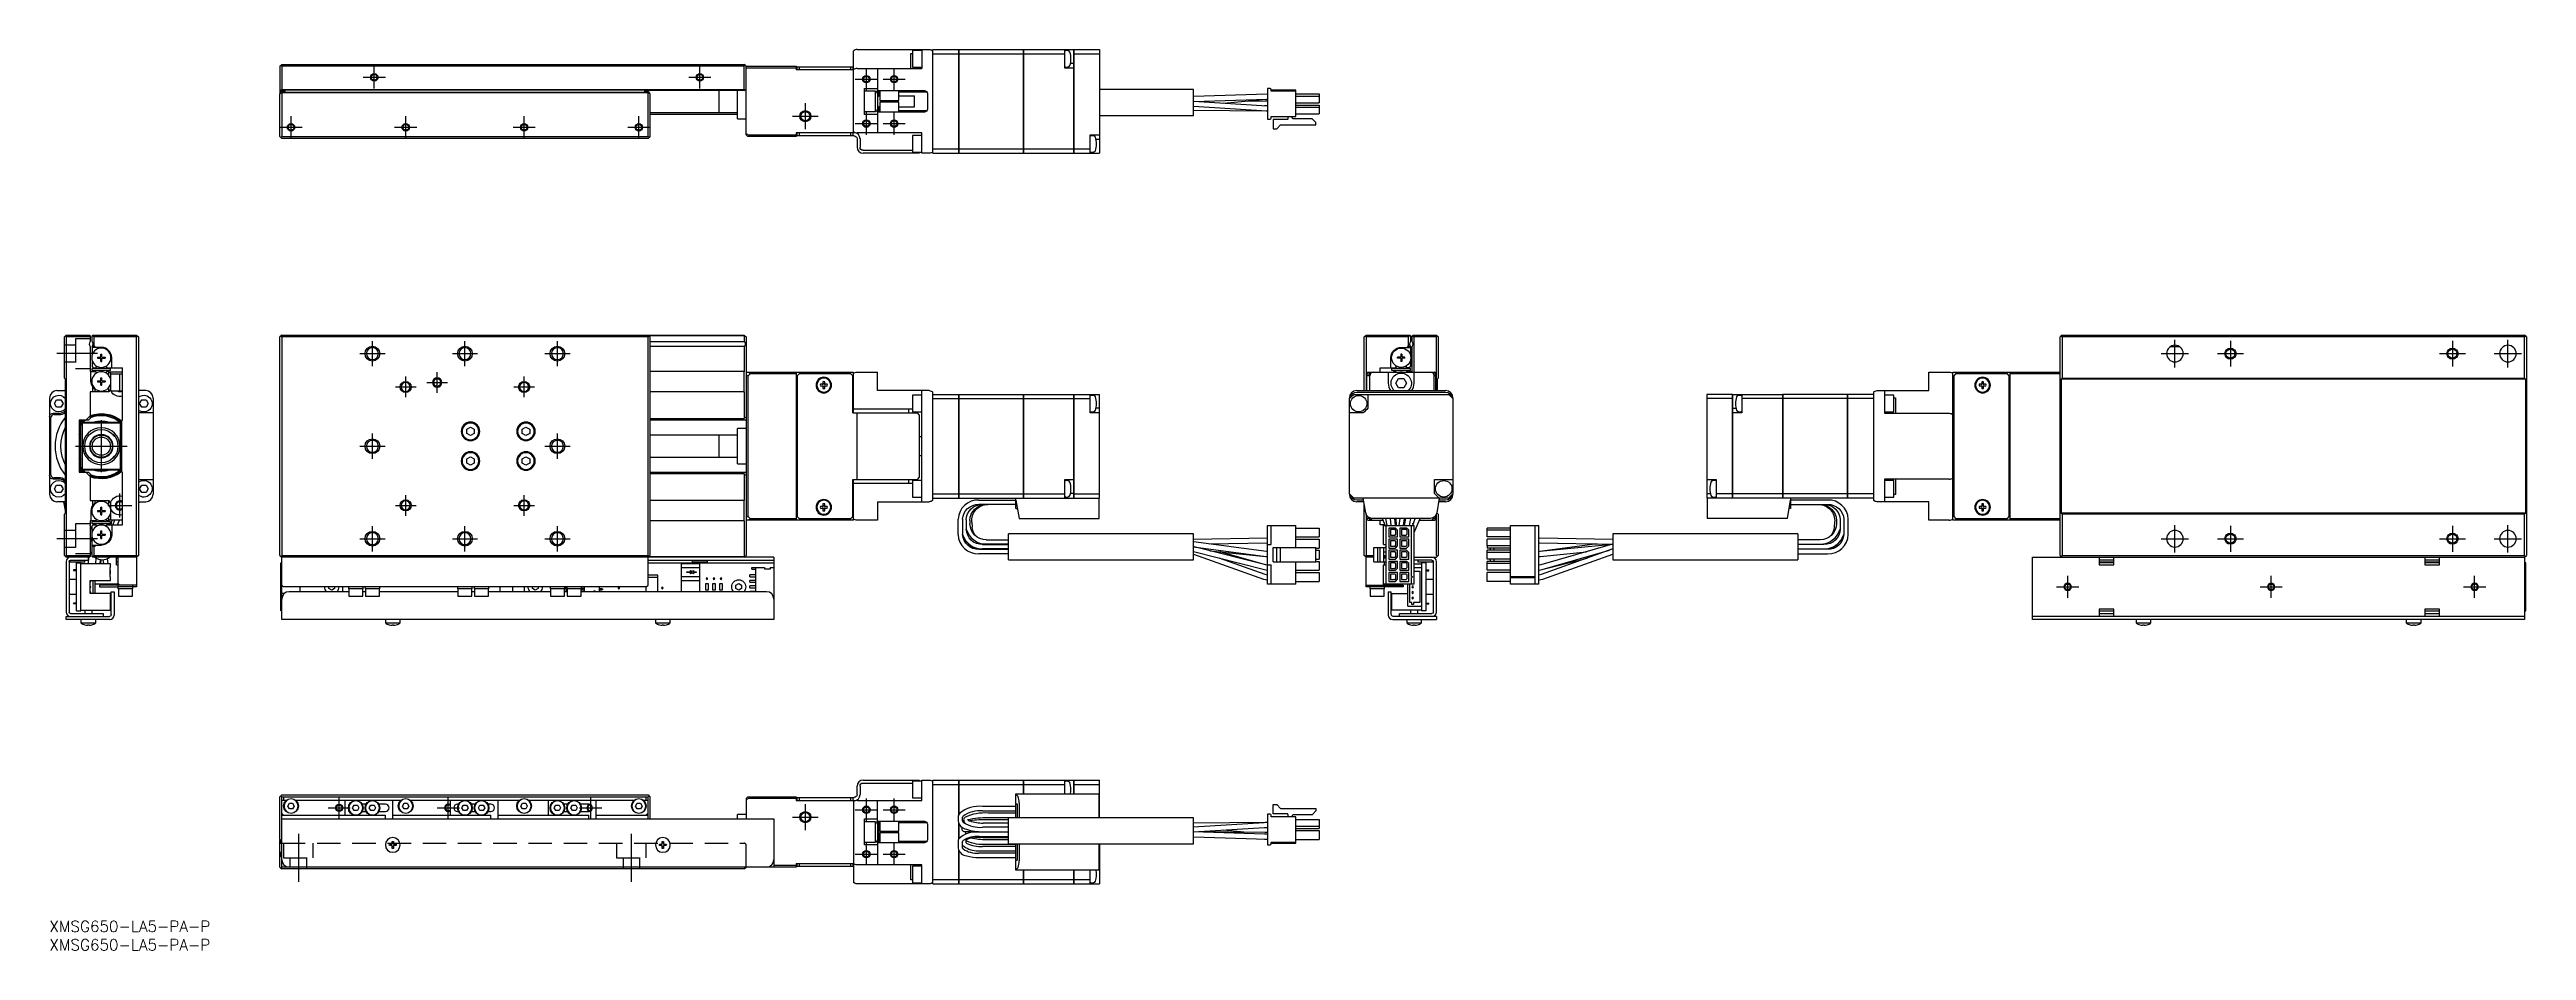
# Model space of a CAD drawing. Extents: x 0 to 669, y -8 to 235.
import ezdxf

# ---------------------------------------------------------------- set-up
doc = ezdxf.new("R2010")
doc.units = 0
doc.header["$LTSCALE"] = 0.5
doc.linetypes.add('CENTER', pattern=[50.8, 31.75, -6.35, 6.35, -6.35])
doc.linetypes.add('DASHED', pattern=[19.05, 12.7, -6.35])
for name, color, linetype in [('MSM_CENTER', 1, 'CENTER'), ('MSM_CONTINUOUS', 7, 'CONTINUOUS'), ('MSM_DASHED', 4, 'DASHED'), ('MSM_NARROW', 5, 'CONTINUOUS'), ('MSM_PART_NUMBER', 7, 'CONTINUOUS')]:
    doc.layers.add(name, color=color, linetype=linetype)
doc.styles.get("Standard").update_dxf_attribs({"font": 'txt.shx', "height": 1, "bigfont": 'bigfont.shx'})

# ---------------------------------------------------------------- blocks, each defined once
blk = doc.blocks.new('*U2')
at = {"layer": 'MSM_PART_NUMBER'}
blk.add_text('XMSG650-LA5-PA-P', height=3, dxfattribs=at).set_placement((0, -3))
blk = doc.blocks.new('*U3')
at = {"layer": 'MSM_PART_NUMBER'}
blk.add_text('XMSG650-LA5-PA-P', height=3, dxfattribs=at).set_placement((0, -8))

msp = doc.modelspace()

# ---------------------------------------------------------------- linework, layer by layer
at = {"layer": 'MSM_CENTER'}
for p, q in [((84.77, 227.82), (90.77, 227.82)), ((87.77, 224.82), (87.77, 230.82)), ((172.77, 227.82), (178.77, 227.82)), ((175.77, 224.82), (175.77, 230.82)), ((220.77, 224.32), (220.77, 230.32)), ((228.27, 224.32), (228.27, 230.32)), ((217.77, 227.32), (223.77, 227.32)), ((225.27, 227.32), (231.27, 227.32)), ((62.27, 214.32), (68.27, 214.32)), ((65.27, 211.32), (65.27, 217.32)), ((93.27, 214.32), (99.27, 214.32)), ((96.27, 211.32), (96.27, 217.32)), ((125.27, 214.32), (131.27, 214.32)), ((128.27, 211.32), (128.27, 217.32)), ((156.27, 214.32), (162.27, 214.32)), ((159.27, 211.32), (159.27, 217.32)), ((200.77, 217.32), (207.77, 217.32)), ((204.27, 220.82), (204.27, 213.82)), ((217.77, 215.32), (223.77, 215.32)), ((220.77, 212.32), (220.77, 218.32)), ((225.27, 215.32), (231.27, 215.32)), ((228.27, 212.32), (228.27, 218.32)), ((87.27, 149.79), (87.27, 156.59)), ((112.27, 149.79), (112.27, 156.59)), ((137.27, 149.79), (137.27, 156.59)), ((574.45, 149.49), (574.45, 156.89)), ((589.45, 156.69), (589.45, 149.69)), ((649.45, 156.69), (649.45, 149.69)), ((664.45, 149.49), (664.45, 156.89)), ((13, 153.19), (2, 153.19)), ((83.87, 153.19), (90.67, 153.19)), ((104.77, 142.59), (104.77, 148.19)), ((108.87, 153.19), (115.67, 153.19)), ((133.87, 153.19), (140.67, 153.19)), ((570.75, 153.19), (578.15, 153.19)), ((585.95, 153.19), (592.95, 153.19)), ((645.95, 153.19), (652.95, 153.19)), ((660.75, 153.19), (668.15, 153.19)), ((93.47, 144.19), (99.07, 144.19)), ((96.27, 141.39), (96.27, 146.99)), ((101.97, 145.39), (107.57, 145.39)), ((125.47, 144.19), (131.07, 144.19)), ((128.27, 141.39), (128.27, 146.99)), ((14, 121.19), (14, 135.19)), ((7, 128.19), (21, 128.19)), ((83.87, 128.19), (90.67, 128.19)), ((87.27, 124.79), (87.27, 131.59)), ((133.87, 128.19), (140.67, 128.19)), ((137.27, 124.79), (137.27, 131.59)), ((19, 108.94), (19, 115.44)), ((96.27, 109.39), (96.27, 114.99)), ((128.27, 109.39), (128.27, 114.99)), ((15.75, 112.19), (22.25, 112.19)), ((93.47, 112.19), (99.07, 112.19)), ((125.47, 112.19), (131.07, 112.19)), ((13, 103.19), (2, 103.19)), ((83.87, 103.19), (90.67, 103.19)), ((87.27, 99.79), (87.27, 106.59)), ((108.87, 103.19), (115.67, 103.19)), ((112.27, 99.79), (112.27, 106.59)), ((133.87, 103.19), (140.67, 103.19)), ((137.27, 99.79), (137.27, 106.59)), ((570.75, 103.19), (578.15, 103.19)), ((574.45, 99.49), (574.45, 106.89)), ((585.95, 103.19), (592.95, 103.19)), ((589.45, 106.69), (589.45, 99.69)), ((645.95, 103.19), (652.95, 103.19)), ((649.45, 106.69), (649.45, 99.69)), ((660.75, 103.19), (668.15, 103.19)), ((664.45, 99.49), (664.45, 106.89)), ((542.45, 90.19), (548.45, 90.19)), ((545.45, 87.19), (545.45, 93.19)), ((597.45, 90.19), (603.45, 90.19)), ((600.45, 87.19), (600.45, 93.19)), ((652.45, 90.19), (658.45, 90.19)), ((655.45, 87.19), (655.45, 93.19)), ((78.27, 27.5), (78.27, 33.5)), ((107.77, 27.5), (107.77, 33.5)), ((146.27, 27.5), (146.27, 33.5)), ((75.27, 30.5), (81.27, 30.5)), ((104.77, 30.5), (110.77, 30.5)), ((143.27, 30.5), (149.27, 30.5)), ((200.77, 28), (207.77, 28)), ((204.27, 31.5), (204.27, 24.5)), ((217.77, 30), (223.77, 30)), ((220.77, 27), (220.77, 33)), ((225.27, 30), (231.27, 30)), ((228.27, 27), (228.27, 33)), ((67.27, 23.52), (67.27, 10.57)), ((157.27, 10.57), (157.27, 23.52)), ((220.77, 15), (220.77, 21)), ((228.27, 15), (228.27, 21)), ((217.77, 18), (223.77, 18)), ((225.27, 18), (231.27, 18))]:
    msp.add_line(p, q, dxfattribs=at)
at = {"layer": 'MSM_CONTINUOUS'}
for p, q in [((217.27, 229.83), (217.27, 234.93)), ((218.27, 235.32), (237.77, 235.32)), ((235.77, 235.07), (233.27, 235.07)), ((233.27, 235.07), (233.27, 230.57)), ((235.77, 235.32), (235.77, 230.22)), ((238.77, 235.32), (245.76, 235.32)), ((238.77, 207.32), (238.77, 235.32)), ((245.76, 207.32), (245.76, 235.32)), ((245.77, 235.31), (245.76, 235.31)), ((245.77, 235.32), (263.26, 235.32)), ((245.77, 235.32), (245.77, 207.32)), ((263.26, 207.32), (263.26, 235.32)), ((263.27, 235.31), (263.26, 235.31)), ((263.27, 235.32), (276.87, 235.32)), ((263.27, 235.32), (263.27, 207.32)), ((274.37, 230.32), (274.37, 235.32)), ((275.35, 234.98), (274.59, 235.05)), ((276.87, 207.32), (276.87, 235.32)), ((276.87, 235.31), (276.88, 235.31)), ((276.88, 235.32), (283.77, 235.32)), ((276.88, 235.32), (276.88, 207.32)), ((283.77, 235.32), (283.77, 207.32)), ((62.27, 230.82), (62.77, 231.32)), ((62.27, 230.82), (62.27, 223.62)), ((62.52, 231.07), (62.77, 230.82)), ((62.77, 231.32), (187.77, 231.32)), ((62.77, 230.82), (62.77, 224.52)), ((187.77, 230.82), (62.77, 230.82)), ((188.02, 231.07), (187.77, 231.32)), ((187.77, 230.82), (188.02, 231.07)), ((187.77, 224.52), (187.77, 230.82)), ((188.02, 231.07), (188.27, 230.82)), ((188.27, 212.32), (188.27, 230.82)), ((188.27, 230.82), (201.77, 230.82)), ((201.77, 230.32), (188.27, 230.32)), ((201.77, 230.82), (201.77, 229.82)), ((217.27, 229.82), (201.77, 229.82)), ((202.07, 230.62), (217.07, 230.62)), ((202.07, 229.82), (202.07, 230.62)), ((202.57, 230.62), (202.57, 229.82)), ((216.57, 229.82), (216.57, 230.62)), ((217.07, 230.62), (217.07, 229.82)), ((217.27, 212.82), (217.27, 229.82)), ((218.27, 230.22), (235.77, 230.22)), ((223.77, 230.22), (223.77, 224.19)), ((232.77, 230.22), (232.77, 234.26)), ((232.77, 234.26), (233.27, 234.26)), ((233.27, 230.57), (235.77, 230.57)), ((238.77, 234.16), (245.76, 234.16)), ((245.77, 234.15), (245.76, 234.15)), ((245.77, 234.16), (263.26, 234.16)), ((263.27, 234.15), (263.26, 234.15)), ((263.27, 234.16), (274.37, 234.16)), ((276.87, 230.32), (274.37, 230.32)), ((274.59, 230.58), (275.35, 230.65)), ((276.87, 231.57), (275.94, 231.57)), ((276.87, 234.15), (276.88, 234.15)), ((276.88, 234.16), (283.77, 234.16)), ((187.87, 224.32), (62.27, 224.32)), ((63.67, 224.12), (62.27, 224.12)), ((62.27, 223.32), (62.77, 223.82)), ((62.37, 223.52), (62.27, 223.62)), ((62.27, 211.82), (62.27, 223.32)), ((62.37, 223.42), (62.37, 223.62)), ((62.77, 224.52), (62.57, 224.32)), ((63.37, 223.92), (62.67, 223.92)), ((62.67, 223.72), (62.77, 223.62)), ((62.77, 224.52), (187.77, 224.52)), ((62.77, 223.82), (161.77, 223.82)), ((161.77, 223.62), (62.77, 223.62)), ((62.77, 223.62), (62.77, 211.82)), ((63.67, 223.82), (63.67, 224.12)), ((187.77, 224.22), (160.87, 224.22)), ((160.87, 223.82), (160.87, 224.22)), ((161.87, 223.92), (161.17, 223.92)), ((161.77, 223.82), (161.87, 223.72)), ((161.77, 223.62), (161.87, 223.72)), ((161.77, 211.82), (161.77, 223.62)), ((161.87, 223.72), (162.27, 223.32)), ((162.17, 223.62), (162.17, 223.42)), ((162.27, 223.32), (162.27, 211.82)), ((180.97, 218.32), (180.97, 224.22)), ((185.97, 216.57), (185.97, 224.22)), ((187.92, 224.37), (187.77, 224.52)), ((187.77, 224.22), (187.92, 224.37)), ((187.92, 224.37), (188.27, 224.72)), ((220.27, 217.82), (220.27, 224.82)), ((220.27, 224.82), (223.77, 224.82)), ((223.27, 224.07), (220.27, 224.07)), ((223.27, 218.57), (223.27, 224.07)), ((223.77, 224.19), (223.86, 224.19)), ((223.78, 224.16), (223.86, 224.19)), ((223.87, 218.44), (223.87, 224.19)), ((224.07, 223.82), (223.87, 223.62)), ((223.87, 222.45), (224.07, 222.82)), ((224.07, 224.22), (236.47, 224.22)), ((224.37, 223.82), (224.07, 223.82)), ((224.07, 223.82), (224.07, 222.82)), ((224.07, 222.82), (224.37, 222.82)), ((224.37, 224.22), (224.37, 221.57)), ((224.37, 221.57), (229.57, 221.57)), ((229.57, 221.07), (224.37, 221.07)), ((224.37, 221.07), (224.37, 218.42)), ((229.57, 221.57), (229.57, 224.22)), ((237.16, 223.82), (229.57, 223.82)), ((229.57, 222.82), (233.77, 222.82)), ((229.57, 218.42), (229.57, 221.07)), ((233.77, 219.82), (233.77, 222.82)), ((237.27, 223.42), (237.27, 219.22)), ((309.17, 224.55), (283.77, 224.55)), ((309.17, 217.55), (309.17, 224.55)), ((329.05, 223.26), (309.17, 222.62)), ((309.17, 221.32), (329.09, 221.96)), ((329.05, 220.07), (309.19, 221.32)), ((317.32, 220.81), (328.89, 221.93)), ((323.65, 221.42), (328.5, 221.46)), ((328.5, 221.46), (329.17, 221.46)), ((328.89, 221.93), (329.17, 221.95)), ((329.17, 223.26), (329.05, 223.26)), ((329.09, 221.96), (329.17, 221.96)), ((329.89, 224.78), (329.17, 224.78)), ((329.17, 224.78), (329.17, 216.5)), ((330.19, 224.07), (330.19, 224.48)), ((336.82, 224.32), (330.19, 224.32)), ((336.82, 224.07), (330.19, 224.07)), ((336.82, 217.21), (336.82, 224.32)), ((336.82, 223.34), (343.17, 223.34)), ((336.82, 222.74), (343.17, 222.74)), ((336.82, 220.94), (343.17, 220.94)), ((343.17, 223.34), (343.17, 220.94)), ((162.27, 218.32), (185.97, 218.32)), ((185.97, 217.82), (162.27, 217.82)), ((185.97, 216.57), (188.27, 216.57)), ((220.27, 218.57), (223.27, 218.57)), ((223.77, 217.82), (220.27, 217.82)), ((223.77, 218.44), (223.86, 218.44)), ((223.77, 218.44), (223.77, 212.82)), ((223.86, 218.44), (223.78, 218.47)), ((224.07, 219.82), (223.87, 220.18)), ((223.87, 219.02), (224.07, 218.82)), ((224.07, 219.82), (224.37, 219.82)), ((224.07, 219.82), (224.07, 218.82)), ((224.07, 218.82), (224.37, 218.82)), ((236.47, 218.42), (224.07, 218.42)), ((229.57, 219.82), (233.77, 219.82)), ((229.57, 218.82), (237.16, 218.82)), ((283.77, 217.55), (309.17, 217.55)), ((309.17, 220.01), (328.96, 218.78)), ((309.17, 218.92), (328.84, 218.77)), ((329.17, 220.08), (328.39, 220.11)), ((328.84, 218.77), (329.17, 218.76)), ((328.96, 218.78), (329.17, 218.77)), ((329.17, 220.07), (329.05, 220.07)), ((329.17, 216.5), (329.89, 216.5)), ((330.19, 216.8), (330.19, 217.21)), ((330.19, 217.21), (336.82, 217.21)), ((334.57, 216.46), (330.72, 216.46)), ((330.72, 216.46), (330.72, 213.93)), ((331.72, 213.93), (332.74, 214.95)), ((332.74, 214.95), (342.28, 214.95)), ((334.72, 217.21), (334.72, 216.61)), ((335.87, 216.93), (335.87, 217.21)), ((341.28, 216.65), (336.15, 216.65)), ((336.82, 220.34), (343.17, 220.34)), ((336.82, 219.74), (343.17, 219.74)), ((336.82, 217.94), (343.17, 217.94)), ((342.28, 215.65), (341.28, 216.65)), ((342.28, 214.95), (342.28, 215.65)), ((343.17, 220.34), (343.17, 217.94)), ((62.77, 211.32), (62.27, 211.82)), ((62.77, 211.82), (62.52, 211.57)), ((62.77, 211.82), (161.77, 211.82)), ((161.77, 211.32), (62.77, 211.32)), ((162.02, 211.57), (161.77, 211.82)), ((161.77, 211.32), (162.02, 211.57)), ((162.27, 211.82), (162.02, 211.57)), ((188.27, 212.62), (188.88, 212.32)), ((188.77, 211.82), (188.27, 212.32)), ((201.77, 211.82), (188.77, 211.82)), ((188.88, 212.32), (189.38, 211.82)), ((188.88, 212.32), (201.77, 212.32)), ((201.77, 212.82), (201.77, 211.82)), ((217.47, 212.82), (201.77, 212.82)), ((202.07, 212.02), (202.07, 212.82)), ((217.47, 212.02), (202.07, 212.02)), ((202.57, 212.82), (202.57, 212.02)), ((216.57, 212.02), (216.57, 212.82)), ((217.07, 212.82), (217.07, 212.02)), ((235.77, 212.82), (218.27, 212.82)), ((218.27, 211.22), (218.27, 208.92)), ((219.07, 211.22), (219.07, 208.92)), ((219.87, 208.12), (233.27, 208.12)), ((235.77, 212.07), (233.27, 212.07)), ((233.27, 212.07), (233.27, 207.57)), ((233.27, 207.57), (235.77, 207.57)), ((234.57, 207.32), (234.57, 207.57)), ((235.07, 207.57), (235.07, 207.32)), ((235.77, 207.32), (235.77, 212.82)), ((238.77, 208.47), (245.76, 208.47)), ((245.77, 208.47), (245.76, 208.47)), ((245.77, 208.47), (263.26, 208.47)), ((263.27, 208.47), (263.26, 208.47)), ((263.27, 208.47), (276.87, 208.47)), ((276.87, 208.47), (276.88, 208.47)), ((276.88, 208.47), (281.27, 208.47)), ((281.27, 212.32), (283.77, 212.32)), ((281.27, 207.32), (281.27, 212.32)), ((282.24, 211.98), (281.48, 212.05)), ((281.48, 207.58), (282.24, 207.65)), ((283.77, 211.07), (282.83, 211.07)), ((330.72, 213.93), (331.72, 213.93)), ((235.07, 207.32), (219.87, 207.32)), ((237.77, 207.32), (235.77, 207.32)), ((238.77, 207.32), (245.76, 207.32)), ((245.77, 207.33), (245.76, 207.33)), ((245.77, 207.32), (263.26, 207.32)), ((263.27, 207.33), (263.26, 207.33)), ((263.27, 207.32), (276.87, 207.32)), ((276.87, 207.33), (276.88, 207.33)), ((276.88, 207.32), (283.77, 207.32)), ((4, 157.69), (4.25, 157.94)), ((4, 146.59), (4, 157.69)), ((4.25, 157.94), (4.5, 158.19)), ((4.5, 157.69), (4.25, 157.94)), ((4.5, 158.19), (10.8, 158.19)), ((11, 157.69), (4.5, 157.69)), ((4.5, 157.69), (4.5, 98.69)), ((10.8, 158.19), (11, 157.99)), ((11, 157.99), (11, 156.46)), ((11, 155.13), (11, 148.39)), ((11.6, 158.09), (11.5, 157.99)), ((11.5, 156.46), (11.5, 157.99)), ((11.5, 155.13), (11.5, 152.81)), ((14, 154.89), (11.5, 154.89)), ((11.6, 158.09), (11.7, 158.19)), ((12, 157.69), (11.6, 158.09)), ((12, 155.39), (11.65, 154.89)), ((11.7, 158.19), (23.5, 158.19)), ((12, 157.69), (12, 155.39)), ((23.5, 157.69), (12, 157.69)), ((12.5, 154.89), (12, 155.39)), ((23.5, 158.19), (24, 157.69)), ((23.75, 157.94), (23.5, 157.69)), ((23.5, 98.69), (23.5, 157.69)), ((24, 157.69), (24, 98.69)), ((62.77, 158.19), (62.27, 157.69)), ((62.27, 98.69), (62.27, 157.69)), ((62.52, 157.94), (62.77, 157.69)), ((62.77, 158.19), (187.77, 158.19)), ((161.77, 157.69), (62.77, 157.69)), ((62.77, 157.69), (62.77, 98.69)), ((162.02, 157.94), (161.77, 158.19)), ((161.77, 157.69), (162.02, 157.94)), ((161.77, 98.69), (161.77, 157.69)), ((187.87, 157.99), (161.97, 157.99)), ((162.27, 157.69), (162.02, 157.94)), ((162.27, 157.69), (162.27, 98.69)), ((162.27, 156.46), (187.87, 156.46)), ((187.87, 155.13), (162.27, 155.13)), ((187.92, 158.04), (187.77, 158.19)), ((187.87, 157.99), (187.92, 158.04)), ((187.87, 156.46), (187.87, 157.99)), ((187.87, 148.39), (187.87, 155.13)), ((187.92, 158.04), (188.27, 157.69)), ((188.27, 157.69), (188.27, 98.69)), ((355.32, 157.69), (355.82, 158.19)), ((355.32, 143.19), (355.32, 157.69)), ((355.82, 157.69), (355.57, 157.94)), ((355.82, 158.19), (367.62, 158.19)), ((367.32, 157.69), (355.82, 157.69)), ((355.82, 157.69), (355.82, 143.19)), ((365.32, 154.89), (367.82, 154.89)), ((367.32, 155.39), (366.82, 154.89)), ((367.72, 158.09), (367.32, 157.69)), ((367.32, 155.39), (367.32, 157.69)), ((367.67, 154.89), (367.32, 155.39)), ((367.62, 158.19), (367.72, 158.09)), ((367.82, 157.99), (367.72, 158.09)), ((367.82, 157.99), (367.82, 156.46)), ((367.82, 155.13), (367.82, 152.81)), ((368.32, 157.99), (368.37, 158.04)), ((368.32, 156.46), (368.32, 157.99)), ((368.32, 148.39), (368.32, 155.13)), ((368.37, 158.04), (368.52, 158.19)), ((368.37, 158.04), (368.72, 157.69)), ((368.52, 158.19), (374.82, 158.19)), ((368.72, 157.69), (368.72, 148.19)), ((374.82, 157.69), (368.72, 157.69)), ((374.82, 158.19), (375.32, 157.69)), ((375.07, 157.94), (374.82, 157.69)), ((374.82, 143.19), (374.82, 157.69)), ((375.32, 157.69), (375.32, 146.59)), ((543.95, 158.19), (543.45, 157.69)), ((543.45, 98.69), (543.45, 157.69)), ((543.7, 157.94), (543.95, 157.69)), ((543.95, 158.19), (668.95, 158.19)), ((668.95, 157.69), (543.95, 157.69)), ((543.95, 157.69), (543.95, 146.59)), ((573.31, 155.13), (575.59, 155.13)), ((669.45, 157.69), (668.95, 158.19)), ((668.95, 157.69), (669.2, 157.94)), ((668.95, 146.59), (668.95, 157.69)), ((669.45, 157.69), (669.45, 98.69)), ((11, 148.39), (12.46, 148.39)), ((11.2, 145.69), (11.2, 148.39)), ((11.5, 151.38), (11.5, 149.69)), ((11.5, 149.69), (11.8, 149.39)), ((16.5, 149.19), (11.5, 149.19)), ((11.5, 148.59), (11.5, 149.19)), ((16.5, 148.59), (11.5, 148.59)), ((11.8, 149.39), (12.46, 149.39)), ((12.54, 149.53), (12.46, 149.39)), ((12.46, 148.39), (12.67, 148.02)), ((12.58, 148.19), (12.57, 148.19)), ((13, 152.24), (13, 151.95)), ((13, 152.24), (13.8, 152.24)), ((13, 151.95), (13.8, 151.95)), ((13.53, 151.95), (13.53, 152.24)), ((13.86, 152.3), (13.86, 153.09)), ((13.86, 153.09), (14.15, 153.09)), ((14.15, 152.56), (13.86, 152.56)), ((13.86, 151.09), (13.86, 151.89)), ((13.86, 151.62), (14.15, 151.62)), ((13.86, 151.09), (14.15, 151.09)), ((14.15, 152.3), (14.15, 153.09)), ((14.15, 151.09), (14.15, 151.89)), ((14.21, 152.24), (15, 152.24)), ((14.21, 151.95), (15, 151.95)), ((14.47, 151.95), (14.47, 152.24)), ((15, 152.24), (15, 151.95)), ((15.54, 149.39), (15.33, 149.77)), ((15.43, 148.19), (15.42, 148.19)), ((15.46, 148.26), (15.54, 148.39)), ((15.54, 149.39), (19.7, 149.39)), ((16, 148.39), (15.54, 148.39)), ((16.5, 147.89), (16, 148.39)), ((16, 147.36), (16, 148.39)), ((19.7, 148.19), (16.2, 148.19)), ((16.5, 148.59), (16.5, 149.19)), ((16.5, 147.89), (16.5, 146.41)), ((19.7, 147.64), (16.5, 147.64)), ((16.8, 149.39), (16.8, 152.09)), ((19, 143.14), (19, 147.64)), ((19.7, 135.19), (19.7, 149.39)), ((187.87, 148.39), (162.27, 148.39)), ((187.77, 142.89), (187.77, 148.39)), ((188.27, 148.19), (217.27, 148.19)), ((188.77, 147.08), (188.27, 147.58)), ((189.38, 147.69), (188.77, 147.08)), ((188.88, 148.19), (189.38, 147.69)), ((201.77, 147.69), (189.38, 147.69)), ((201.77, 148.19), (201.77, 108.19)), ((202.57, 147.69), (202.07, 147.19)), ((216.57, 147.69), (202.57, 147.69)), ((217.07, 147.19), (216.57, 147.69)), ((217.27, 137.19), (217.27, 148.19)), ((218.27, 148.19), (223.77, 148.19)), ((223.77, 143.19), (223.77, 148.19)), ((356.32, 148.19), (355.82, 147.69)), ((356.02, 143.19), (356.02, 147.69)), ((356.02, 147.69), (356.82, 147.69)), ((356.32, 148.19), (374.32, 148.19)), ((356.82, 147.19), (356.82, 148.19)), ((359.62, 149.39), (363.78, 149.39)), ((359.62, 148.19), (359.62, 149.39)), ((361.82, 148.19), (361.82, 145.19)), ((362.52, 149.39), (362.52, 152.09)), ((362.82, 148.59), (362.82, 149.19)), ((367.82, 149.19), (362.82, 149.19)), ((367.82, 148.59), (362.82, 148.59)), ((363.32, 148.39), (363.12, 148.19)), ((363.32, 148.39), (363.78, 148.39)), ((363.32, 148.39), (363.32, 148.19)), ((363.78, 149.39), (363.99, 149.77)), ((363.78, 148.39), (363.86, 148.26)), ((364.32, 151.95), (364.32, 152.24)), ((365.12, 152.24), (364.32, 152.24)), ((365.12, 151.95), (364.32, 151.95)), ((364.85, 152.24), (364.85, 151.95)), ((365.47, 153.09), (365.18, 153.09)), ((365.18, 153.09), (365.18, 152.3)), ((365.47, 152.56), (365.18, 152.56)), ((365.18, 151.89), (365.18, 151.09)), ((365.18, 151.62), (365.47, 151.62)), ((365.47, 151.09), (365.18, 151.09)), ((365.47, 153.09), (365.47, 152.3)), ((365.47, 151.89), (365.47, 151.09)), ((366.32, 152.24), (365.53, 152.24)), ((366.32, 151.95), (365.53, 151.95)), ((365.79, 152.24), (365.79, 151.95)), ((366.32, 151.95), (366.32, 152.24)), ((366.75, 148.19), (366.87, 148.39)), ((366.79, 149.53), (366.87, 149.39)), ((367.52, 149.39), (366.87, 149.39)), ((366.87, 148.39), (368.32, 148.39)), ((367.52, 149.39), (367.82, 149.69)), ((367.82, 151.38), (367.82, 149.69)), ((367.82, 148.59), (367.82, 149.19)), ((368.22, 148.19), (368.22, 148.39)), ((368.82, 145.19), (368.82, 148.19)), ((373.82, 147.99), (373.82, 148.19)), ((374.09, 147.69), (374.62, 147.69)), ((374.82, 147.69), (374.32, 148.19)), ((374.62, 147.69), (374.62, 143.19)), ((507.95, 148.19), (513.45, 148.19)), ((507.95, 143.19), (507.95, 148.19)), ((514.45, 148.19), (543.45, 148.19)), ((514.45, 108.19), (514.45, 148.19)), ((515.15, 147.69), (514.65, 147.19)), ((529.15, 147.69), (515.15, 147.69)), ((529.65, 147.19), (529.15, 147.69)), ((529.95, 108.19), (529.95, 148.19)), ((543.45, 147.69), (529.95, 147.69)), ((0, 141.19), (0, 115.19)), ((1.35, 139.69), (1.92, 140.69)), ((1.92, 140.69), (3.08, 140.69)), ((2, 143.19), (4.3, 143.19)), ((3.08, 140.69), (3.65, 139.69)), ((4, 146.59), (4.3, 146.29)), ((4.3, 110.09), (4.3, 146.29)), ((11, 142.89), (11, 135.69)), ((16, 142.89), (11, 142.89)), ((11.7, 142.89), (11.7, 144.1)), ((12.2, 143.55), (12.2, 142.89)), ((13, 145.84), (13, 145.55)), ((13, 145.84), (13.8, 145.84)), ((13, 145.55), (13.8, 145.55)), ((13.53, 145.55), (13.53, 145.84)), ((13.86, 145.9), (13.86, 146.69)), ((13.86, 146.69), (14.15, 146.69)), ((14.15, 146.16), (13.86, 146.16)), ((13.86, 144.69), (13.86, 145.49)), ((13.86, 145.22), (14.15, 145.22)), ((13.86, 144.69), (14.15, 144.69)), ((14.15, 145.9), (14.15, 146.69)), ((14.15, 144.69), (14.15, 145.49)), ((14.21, 145.84), (15, 145.84)), ((14.21, 145.55), (15, 145.55)), ((14.47, 145.55), (14.47, 145.84)), ((15, 145.84), (15, 145.55)), ((16, 142.89), (16, 144.03)), ((16, 142.89), (16.5, 143.39)), ((16.5, 144.98), (16.5, 143.14)), ((16.5, 143.14), (19.7, 143.14)), ((26, 143.19), (24, 143.19)), ((24.35, 139.69), (24.92, 140.69)), ((24.92, 140.69), (26.08, 140.69)), ((26.08, 140.69), (26.65, 139.69)), ((28, 141.19), (28, 137.19)), ((187.87, 142.89), (162.27, 142.89)), ((187.87, 135.84), (187.87, 142.89)), ((188.77, 147.08), (188.77, 109.31)), ((202.07, 147.19), (202.07, 109.19)), ((209.03, 144.93), (208.35, 144.93)), ((208.35, 144.45), (209.03, 144.45)), ((209.03, 145.61), (209.03, 144.93)), ((209.03, 144.45), (209.03, 143.77)), ((209.51, 144.93), (209.51, 145.61)), ((210.19, 144.93), (209.51, 144.93)), ((209.51, 144.45), (210.19, 144.45)), ((209.51, 143.77), (209.51, 144.45)), ((217.07, 137.19), (217.07, 147.19)), ((237.77, 143.19), (223.77, 143.19)), ((235.77, 141.94), (233.27, 141.94)), ((233.27, 141.94), (233.27, 137.44)), ((235.77, 113.19), (235.77, 143.19)), ((238.77, 113.58), (238.77, 142.81)), ((238.77, 142.19), (245.76, 142.19)), ((238.77, 141.04), (245.76, 141.04)), ((245.76, 114.19), (245.76, 142.19)), ((245.77, 142.18), (245.76, 142.18)), ((245.77, 141.04), (245.76, 141.04)), ((245.77, 142.19), (263.26, 142.19)), ((245.77, 142.19), (245.77, 114.19)), ((245.77, 141.04), (263.26, 141.04)), ((263.26, 114.19), (263.26, 142.19)), ((263.27, 142.18), (263.26, 142.18)), ((263.27, 141.04), (263.26, 141.04)), ((263.27, 142.19), (276.87, 142.19)), ((263.27, 142.19), (263.27, 114.19)), ((263.27, 141.04), (276.87, 141.04)), ((276.87, 114.19), (276.87, 142.19)), ((276.87, 142.18), (276.88, 142.18)), ((276.87, 141.04), (276.88, 141.04)), ((276.88, 142.19), (283.77, 142.19)), ((276.88, 142.19), (276.88, 114.19)), ((276.88, 141.04), (281.27, 141.04)), ((281.27, 137.19), (281.27, 142.19)), ((282.24, 141.86), (281.48, 141.92)), ((283.77, 114.19), (283.77, 142.19)), ((351.32, 115.19), (351.32, 141.19)), ((352.48, 142.19), (378.17, 142.19)), ((353.32, 143.19), (377.32, 143.19)), ((353.32, 142.81), (377.32, 142.81)), ((356.82, 147.19), (356.02, 147.19)), ((356.32, 142.19), (356.32, 138.44)), ((356.82, 143.19), (356.82, 147.19)), ((363.88, 145.19), (364.6, 146.44)), ((364.6, 143.94), (363.88, 145.19)), ((364.6, 146.44), (366.04, 146.44)), ((366.04, 143.94), (364.6, 143.94)), ((366.04, 146.44), (366.76, 145.19)), ((366.76, 145.19), (366.04, 143.94)), ((374.22, 143.19), (374.22, 147.19)), ((374.62, 147.19), (374.22, 147.19)), ((375.02, 146.29), (375.32, 146.59)), ((375.02, 146.29), (375.02, 143.19)), ((379.32, 141.19), (379.32, 115.19)), ((447.95, 142.19), (447.95, 114.19)), ((454.84, 142.19), (447.95, 142.19)), ((454.84, 141.04), (447.95, 141.04)), ((454.84, 114.19), (454.84, 142.19)), ((454.85, 142.18), (454.84, 142.18)), ((454.85, 141.03), (454.84, 141.03)), ((454.85, 142.19), (468.45, 142.19)), ((454.85, 142.19), (454.85, 114.19)), ((457.13, 141.92), (456.36, 141.86)), ((457.35, 142.19), (457.35, 137.19)), ((468.45, 141.04), (457.35, 141.04)), ((468.45, 114.19), (468.45, 142.19)), ((468.45, 142.18), (468.46, 142.18)), ((468.45, 141.03), (468.46, 141.03)), ((468.46, 142.19), (468.46, 114.19)), ((485.95, 142.19), (468.46, 142.19)), ((485.95, 141.04), (468.46, 141.04)), ((485.95, 114.19), (485.95, 142.19)), ((485.95, 142.18), (485.96, 142.18)), ((485.95, 141.03), (485.96, 141.03)), ((485.96, 142.19), (485.96, 114.19)), ((492.95, 142.19), (485.96, 142.19)), ((492.95, 141.04), (485.96, 141.04)), ((492.95, 142.81), (492.95, 113.58)), ((493.95, 143.19), (507.95, 143.19)), ((495.95, 143.19), (495.95, 137.09)), ((498.45, 141.94), (495.95, 141.94)), ((498.45, 137.44), (498.45, 141.94)), ((498.45, 141.27), (498.95, 141.27)), ((498.95, 141.27), (498.95, 137.09)), ((514.65, 142.44), (514.45, 142.44)), ((514.65, 147.19), (514.65, 109.19)), ((522.21, 144.93), (521.53, 144.93)), ((521.53, 144.45), (522.21, 144.45)), ((522.21, 145.61), (522.21, 144.93)), ((522.21, 144.45), (522.21, 143.77)), ((522.69, 144.93), (522.69, 145.61)), ((523.37, 144.93), (522.69, 144.93)), ((522.69, 144.45), (523.37, 144.45)), ((522.69, 143.77), (522.69, 144.45)), ((529.65, 109.19), (529.65, 147.19)), ((529.95, 142.44), (529.65, 142.44)), ((529.95, 141.94), (529.65, 141.94)), ((543.65, 146.29), (543.95, 146.59)), ((669.25, 146.29), (543.65, 146.29)), ((543.65, 146.29), (543.65, 110.09)), ((543.95, 146.59), (668.95, 146.59)), ((668.95, 146.59), (669.25, 146.29)), ((669.25, 110.09), (669.25, 146.29)), ((0.38, 120.42), (0.38, 135.97)), ((1, 137.09), (2.5, 137.09)), ((1.13, 136.71), (2.5, 136.71)), ((1.92, 138.69), (1.35, 139.69)), ((3.08, 138.69), (1.92, 138.69)), ((3.65, 139.69), (3.08, 138.69)), ((8, 135.19), (8, 121.19)), ((10.5, 135.19), (8, 135.19)), ((8.5, 133.89), (8.8, 134.19)), ((8.5, 122.49), (8.5, 133.89)), ((9, 134.39), (8.8, 134.19)), ((8.8, 134.19), (8.8, 122.19)), ((9, 134.39), (9.3, 134.69)), ((19, 134.39), (9, 134.39)), ((9.3, 134.69), (18.7, 134.69)), ((9.79, 135.19), (11, 136.4)), ((11, 135.69), (10.5, 135.19)), ((18.7, 134.69), (19.5, 133.89)), ((19.2, 122.19), (19.2, 134.19)), ((19.5, 135.19), (19.7, 135.19)), ((19.5, 121.19), (19.5, 135.19)), ((28, 137.19), (24, 137.19)), ((24.92, 138.69), (24.35, 139.69)), ((26.08, 138.69), (24.92, 138.69)), ((26.65, 139.69), (26.08, 138.69)), ((28, 137.19), (28, 119.19)), ((162.27, 135.69), (187.77, 135.69)), ((188.27, 135.19), (162.27, 135.19)), ((187.77, 135.69), (187.87, 135.84)), ((187.77, 135.19), (187.77, 135.69)), ((188.27, 136), (187.87, 135.84)), ((202.07, 138.19), (201.77, 138.19)), ((201.77, 136.44), (202.07, 136.44)), ((233.27, 138.19), (217.07, 138.19)), ((217.07, 137.19), (234.57, 137.19)), ((218.27, 119.19), (218.27, 137.19)), ((232.27, 137.19), (232.27, 138.19)), ((233.27, 137.44), (235.77, 137.44)), ((235.07, 136.69), (234.57, 137.19)), ((235.07, 136.69), (235.07, 119.69)), ((283.77, 137.19), (281.27, 137.19)), ((281.48, 137.46), (282.24, 137.53)), ((283.77, 138.44), (282.83, 138.44)), ((355.07, 137.19), (351.32, 137.19)), ((454.85, 138.44), (455.78, 138.44)), ((457.35, 137.19), (454.85, 137.19)), ((456.36, 137.53), (457.13, 137.46)), ((495.95, 137.44), (498.45, 137.44)), ((495.95, 137.09), (513.45, 137.09)), ((514.65, 138.19), (514.45, 138.19)), ((514.65, 137.19), (514.45, 137.19)), ((514.65, 135.69), (514.45, 135.69)), ((529.65, 136.44), (529.95, 136.44)), ((17.2, 131.17), (17.2, 131.36)), ((17.2, 131.17), (17.43, 130.94)), ((17.43, 131.11), (17.43, 130.94)), ((17.43, 130.94), (17.56, 130.94)), ((112.77, 132.77), (113.77, 133.35)), ((112.77, 131.62), (112.77, 132.77)), ((113.77, 131.04), (112.77, 131.62)), ((113.77, 133.35), (114.77, 132.77)), ((114.77, 131.62), (113.77, 131.04)), ((114.77, 132.77), (114.77, 131.62)), ((127.77, 132.77), (128.77, 133.35)), ((127.77, 131.62), (127.77, 132.77)), ((128.77, 131.04), (127.77, 131.62)), ((128.77, 133.35), (129.77, 132.77)), ((129.77, 131.62), (128.77, 131.04)), ((129.77, 132.77), (129.77, 131.62)), ((185.97, 131.19), (162.27, 131.19)), ((180.97, 125.19), (180.97, 131.19)), ((188.27, 132.94), (185.97, 132.94)), ((185.97, 123.44), (185.97, 132.94)), ((201.97, 133.19), (201.77, 132.99)), ((202.07, 133.19), (201.97, 133.19)), ((201.97, 133.19), (201.97, 123.19)), ((235.77, 130.69), (235.07, 130.69)), ((529.75, 133.19), (529.65, 133.19)), ((529.95, 132.99), (529.75, 133.19)), ((529.75, 123.19), (529.75, 133.19)), ((8, 121.19), (10.5, 121.19)), ((9.3, 121.69), (8.5, 122.49)), ((9, 121.99), (19, 121.99)), ((18.7, 121.69), (9.3, 121.69)), ((11, 119.99), (9.79, 121.19)), ((10.5, 121.19), (11, 120.69)), ((11, 120.69), (11, 113.49)), ((11.04, 127.13), (11.04, 127.13)), ((12.56, 125.39), (12.63, 125.39)), ((12.69, 125.33), (12.63, 125.39)), ((15.38, 125.39), (15.31, 125.33)), ((15.38, 125.39), (15.44, 125.39)), ((16.97, 127.13), (16.97, 127.13)), ((17.43, 125.44), (17.2, 125.22)), ((17.2, 125.03), (17.2, 125.22)), ((17.56, 125.44), (17.43, 125.44)), ((17.43, 125.44), (17.43, 125.27)), ((17.56, 125.44), (17.56, 125.44)), ((19, 121.99), (18.7, 121.69)), ((19, 121.99), (19.2, 122.19)), ((19.5, 122.49), (19.2, 122.19)), ((19.7, 121.19), (19.5, 121.19)), ((19.7, 106.99), (19.7, 121.19)), ((112.77, 124.77), (113.77, 125.35)), ((112.77, 123.62), (112.77, 124.77)), ((113.77, 123.04), (112.77, 123.62)), ((113.77, 125.35), (114.77, 124.77)), ((114.77, 123.62), (113.77, 123.04)), ((114.77, 124.77), (114.77, 123.62)), ((127.77, 124.77), (128.77, 125.35)), ((127.77, 123.62), (127.77, 124.77)), ((128.77, 123.04), (127.77, 123.62)), ((128.77, 125.35), (129.77, 124.77)), ((129.77, 123.62), (128.77, 123.04)), ((129.77, 124.77), (129.77, 123.62)), ((162.27, 125.19), (185.97, 125.19)), ((162.27, 121.19), (188.27, 121.19)), ((187.77, 120.69), (162.27, 120.69)), ((185.97, 123.44), (188.27, 123.44)), ((187.77, 120.69), (187.77, 121.19)), ((187.87, 120.55), (187.77, 120.69)), ((187.87, 120.55), (188.27, 120.39)), ((187.87, 113.49), (187.87, 120.55)), ((201.77, 123.39), (201.97, 123.19)), ((201.97, 123.19), (202.07, 123.19)), ((235.07, 125.69), (235.77, 125.69)), ((514.45, 120.69), (514.65, 120.69)), ((529.65, 123.19), (529.75, 123.19)), ((529.75, 123.19), (529.95, 123.39)), ((2.5, 119.29), (1, 119.29)), ((2.5, 119.68), (1.13, 119.68)), ((1.35, 116.69), (1.92, 117.69)), ((1.92, 115.69), (1.35, 116.69)), ((1.92, 117.69), (3.08, 117.69)), ((3.08, 115.69), (1.92, 115.69)), ((3.08, 117.69), (3.65, 116.69)), ((3.65, 116.69), (3.08, 115.69)), ((24, 119.19), (28, 119.19)), ((24.35, 116.69), (24.92, 117.69)), ((24.92, 115.69), (24.35, 116.69)), ((24.92, 117.69), (26.08, 117.69)), ((26.08, 115.69), (24.92, 115.69)), ((26.08, 117.69), (26.65, 116.69)), ((26.65, 116.69), (26.08, 115.69)), ((28, 119.19), (28, 115.19)), ((202.07, 119.94), (201.77, 119.94)), ((201.77, 118.19), (202.07, 118.19)), ((217.07, 119.19), (234.57, 119.19)), ((217.07, 109.19), (217.07, 119.19)), ((217.07, 118.19), (233.27, 118.19)), ((217.27, 108.19), (217.27, 119.19)), ((232.27, 118.19), (232.27, 119.19)), ((235.77, 118.94), (233.27, 118.94)), ((233.27, 118.94), (233.27, 114.44)), ((233.27, 114.44), (235.77, 114.44)), ((234.57, 119.19), (235.07, 119.69)), ((238.77, 115.35), (245.76, 115.35)), ((238.77, 114.19), (245.76, 114.19)), ((245.77, 115.35), (245.76, 115.35)), ((245.77, 114.2), (245.76, 114.2)), ((245.77, 115.35), (263.26, 115.35)), ((245.77, 114.19), (283.77, 114.19)), ((261.17, 111.39), (261.17, 114.19)), ((263.27, 115.35), (263.26, 115.35)), ((263.27, 114.2), (263.26, 114.2)), ((263.27, 115.35), (274.37, 115.35)), ((274.37, 119.19), (276.87, 119.19)), ((274.37, 114.19), (274.37, 119.19)), ((275.35, 118.86), (274.59, 118.92)), ((274.59, 114.46), (275.35, 114.53)), ((276.87, 115.44), (275.94, 115.44)), ((276.87, 115.35), (276.88, 115.35)), ((276.87, 114.2), (276.88, 114.2)), ((276.88, 115.35), (283.77, 115.35)), ((283.67, 108.69), (283.67, 114.19)), ((378.17, 114.19), (352.48, 114.19)), ((355.73, 110.18), (355.02, 114.19)), ((374.32, 115.44), (374.32, 119.19)), ((374.32, 119.19), (379.32, 119.19)), ((375.62, 114.19), (374.91, 110.18)), ((447.95, 119.19), (450.45, 119.19)), ((447.95, 115.44), (448.89, 115.44)), ((485.95, 114.19), (447.95, 114.19)), ((448.05, 114.19), (448.05, 108.69)), ((450.24, 118.92), (449.47, 118.86)), ((449.47, 114.53), (450.24, 114.46)), ((450.45, 119.19), (450.45, 114.19)), ((454.84, 115.35), (450.45, 115.35)), ((454.85, 115.35), (454.84, 115.35)), ((454.85, 114.2), (454.84, 114.2)), ((468.45, 115.35), (454.85, 115.35)), ((468.45, 115.35), (468.46, 115.35)), ((468.45, 114.2), (468.46, 114.2)), ((485.95, 115.35), (468.46, 115.35)), ((470.55, 114.19), (470.55, 111.39)), ((485.95, 115.35), (485.96, 115.35)), ((485.95, 114.2), (485.96, 114.2)), ((492.95, 115.35), (485.96, 115.35)), ((492.95, 114.19), (485.96, 114.19)), ((513.45, 119.29), (495.95, 119.29)), ((495.95, 119.29), (495.95, 113.19)), ((498.45, 118.94), (495.95, 118.94)), ((495.95, 114.44), (498.45, 114.44)), ((498.45, 114.44), (498.45, 118.94)), ((498.95, 115.11), (498.45, 115.11)), ((498.95, 119.29), (498.95, 115.11)), ((514.65, 119.19), (514.45, 119.19)), ((514.45, 118.19), (514.65, 118.19)), ((514.45, 113.94), (514.65, 113.94)), ((529.95, 119.94), (529.65, 119.94)), ((529.65, 114.44), (529.95, 114.44)), ((529.65, 113.94), (529.95, 113.94)), ((4.3, 113.19), (2, 113.19)), ((4.3, 110.79), (3.88, 113.19)), ((4.3, 110.09), (4, 109.79)), ((4, 98.69), (4, 109.79)), ((11, 113.49), (16, 113.49)), ((11, 107.99), (11, 98.39)), ((12.46, 107.99), (11, 107.99)), ((11.2, 110.69), (11.2, 107.99)), ((16.5, 107.79), (11.5, 107.79)), ((11.5, 107.19), (11.5, 107.79)), ((16.5, 107.19), (11.5, 107.19)), ((11.7, 112.29), (11.7, 113.49)), ((11.81, 107.79), (11.75, 107.99)), ((12.07, 106.99), (12.01, 107.19)), ((12.2, 113.49), (12.2, 112.84)), ((12.67, 108.37), (12.46, 107.99)), ((12.58, 108.19), (12.57, 108.19)), ((13, 110.84), (13, 110.55)), ((13, 110.84), (13.8, 110.84)), ((13, 110.55), (13.8, 110.55)), ((13.53, 110.55), (13.53, 110.84)), ((13.86, 110.9), (13.86, 111.69)), ((13.86, 111.69), (14.15, 111.69)), ((14.15, 111.16), (13.86, 111.16)), ((13.86, 109.69), (13.86, 110.49)), ((13.86, 110.22), (14.15, 110.22)), ((13.86, 109.69), (14.15, 109.69)), ((14.15, 110.9), (14.15, 111.69)), ((14.15, 109.69), (14.15, 110.49)), ((14.21, 110.84), (15, 110.84)), ((14.21, 110.55), (15, 110.55)), ((14.47, 110.55), (14.47, 110.84)), ((15, 110.84), (15, 110.55)), ((15.43, 108.19), (15.42, 108.19)), ((15.54, 107.99), (15.46, 108.13)), ((16, 107.99), (15.54, 107.99)), ((15.61, 107.19), (15.59, 106.99)), ((15.67, 107.99), (15.66, 107.79)), ((16.5, 112.99), (16, 113.49)), ((16, 112.36), (16, 113.49)), ((16, 107.99), (16, 109.03)), ((16, 107.99), (16.5, 108.49)), ((19.7, 108.19), (16.2, 108.19)), ((16.5, 112.99), (16.5, 111.41)), ((16.5, 109.98), (16.5, 108.49)), ((16.5, 107.19), (16.5, 107.79)), ((16.83, 108.19), (16.57, 106.99)), ((17.59, 108.19), (17.08, 106.99)), ((18.38, 106.99), (18.89, 108.19)), ((24, 113.19), (26, 113.19)), ((24.12, 113.19), (24, 112.49)), ((187.87, 113.49), (162.27, 113.49)), ((187.87, 107.99), (162.27, 107.99)), ((187.77, 107.99), (187.77, 113.49)), ((187.87, 98.39), (187.87, 107.99)), ((188.27, 108.81), (188.77, 109.31)), ((217.27, 108.19), (188.27, 108.19)), ((188.77, 109.31), (189.38, 108.69)), ((189.38, 108.69), (188.88, 108.19)), ((189.38, 108.69), (201.77, 108.69)), ((202.07, 109.19), (202.57, 108.69)), ((202.57, 108.69), (216.57, 108.69)), ((209.03, 111.93), (208.35, 111.93)), ((208.35, 111.45), (209.03, 111.45)), ((209.03, 112.61), (209.03, 111.93)), ((209.03, 111.45), (209.03, 110.77)), ((209.51, 111.93), (209.51, 112.61)), ((210.19, 111.93), (209.51, 111.93)), ((209.51, 111.45), (210.19, 111.45)), ((209.51, 110.77), (209.51, 111.45)), ((216.57, 108.69), (217.07, 109.19)), ((223.77, 108.19), (218.27, 108.19)), ((223.77, 113.19), (237.77, 113.19)), ((223.77, 113.19), (223.77, 108.19)), ((245.57, 104.35), (245.57, 108.44)), ((246.77, 108.44), (246.77, 104.35)), ((247.77, 108.28), (247.77, 105.8)), ((248.77, 108.13), (248.77, 107.25)), ((249.24, 107.68), (249.37, 106.29)), ((251.17, 113.64), (261.17, 113.64)), ((261.17, 112.44), (251.17, 112.44)), ((253.65, 112.44), (253.41, 112.44)), ((261.17, 113.59), (262.03, 108.69)), ((261.17, 111.39), (261.56, 111.39)), ((262.03, 108.69), (283.67, 108.69)), ((355.13, 113.58), (353.32, 113.58)), ((355.2, 113.19), (353.32, 113.19)), ((355.32, 98.69), (355.32, 112.49)), ((355.82, 109.85), (355.82, 98.69)), ((355.82, 108.69), (356.32, 108.19)), ((356.02, 108.69), (356.02, 109.47)), ((356.02, 109.19), (356.26, 109.19)), ((356.82, 108.69), (356.02, 108.69)), ((356.32, 108.19), (360.43, 108.19)), ((356.82, 108.19), (356.82, 108.83)), ((373.14, 108.69), (357.5, 108.69)), ((359.62, 106.99), (359.62, 108.19)), ((360.22, 108.69), (361.02, 106.79)), ((361.57, 106.79), (361.15, 108.69)), ((362.38, 108.69), (362.54, 106.79)), ((363.75, 106.79), (363.59, 108.69)), ((363.92, 108.19), (363.63, 108.19)), ((363.93, 107.79), (363.66, 107.79)), ((363.94, 107.19), (363.71, 107.19)), ((363.91, 108.69), (363.95, 106.79)), ((364.98, 108.69), (364.71, 106.79)), ((365.92, 106.79), (366.2, 108.69)), ((366.29, 107.19), (365.98, 107.19)), ((366.4, 107.79), (366.07, 107.79)), ((366.48, 108.19), (366.12, 108.19)), ((366.21, 106.79), (366.58, 108.69)), ((367.8, 108.69), (367.43, 106.79)), ((368.45, 106.79), (369.06, 108.69)), ((368.79, 104.84), (370.42, 108.69)), ((369.11, 108.68), (368.85, 108.06)), ((368.89, 108.19), (368.91, 108.19)), ((370.21, 108.19), (374.32, 108.19)), ((373.82, 108.19), (373.82, 108.39)), ((374.62, 108.69), (374.09, 108.69)), ((374.32, 108.19), (374.82, 108.69)), ((374.39, 109.19), (374.62, 109.19)), ((374.62, 109.47), (374.62, 108.69)), ((374.82, 98.69), (374.82, 109.85)), ((375.32, 109.79), (375.02, 110.09)), ((375.32, 109.79), (375.32, 98.69)), ((377.32, 113.19), (375.44, 113.19)), ((377.32, 113.58), (375.51, 113.58)), ((469.69, 108.69), (448.05, 108.69)), ((469.69, 108.69), (470.55, 113.59)), ((470.55, 111.39), (470.16, 111.39)), ((480.55, 113.64), (470.55, 113.64)), ((470.55, 112.44), (480.55, 112.44)), ((478.07, 112.44), (478.31, 112.44)), ((482.47, 107.68), (482.35, 106.29)), ((482.95, 108.13), (482.95, 107.25)), ((483.95, 108.28), (483.95, 105.8)), ((484.95, 108.44), (484.95, 104.35)), ((486.15, 104.35), (486.15, 108.44)), ((507.95, 113.19), (493.95, 113.19)), ((507.95, 108.19), (507.95, 113.19)), ((513.45, 108.19), (507.95, 108.19)), ((543.45, 108.19), (514.45, 108.19)), ((514.65, 109.19), (515.15, 108.69)), ((515.15, 108.69), (529.15, 108.69)), ((522.21, 111.93), (521.53, 111.93)), ((521.53, 111.45), (522.21, 111.45)), ((522.21, 112.61), (522.21, 111.93)), ((522.21, 111.45), (522.21, 110.77)), ((522.69, 111.93), (522.69, 112.61)), ((523.37, 111.93), (522.69, 111.93)), ((522.69, 111.45), (523.37, 111.45)), ((522.69, 110.77), (522.69, 111.45)), ((529.15, 108.69), (529.65, 109.19)), ((529.95, 108.69), (543.45, 108.69)), ((669.25, 110.09), (543.65, 110.09)), ((543.95, 109.79), (543.65, 110.09)), ((668.95, 109.79), (543.95, 109.79)), ((543.95, 109.79), (543.95, 98.69)), ((669.25, 110.09), (668.95, 109.79)), ((668.95, 98.69), (668.95, 109.79)), ((11.5, 105.63), (11, 106.81)), ((11, 103.74), (11.5, 102.56)), ((11.8, 106.99), (11.5, 106.69)), ((11.5, 105.01), (11.5, 106.69)), ((11.5, 98.39), (11.5, 103.58)), ((11.5, 101.49), (14, 101.49)), ((11.65, 101.49), (12, 100.99)), ((11.8, 106.99), (12.46, 106.99)), ((12, 100.99), (12.5, 101.49)), ((12, 100.99), (12, 98.69)), ((12.46, 106.99), (12.54, 106.86)), ((13, 104.44), (13, 104.15)), ((13, 104.44), (13.8, 104.44)), ((13, 104.15), (13.8, 104.15)), ((13.53, 104.15), (13.53, 104.44)), ((13.86, 104.5), (13.86, 105.29)), ((13.86, 105.29), (14.15, 105.29)), ((14.15, 104.76), (13.86, 104.76)), ((13.86, 103.29), (13.86, 104.09)), ((13.86, 103.82), (14.15, 103.82)), ((13.86, 103.29), (14.15, 103.29)), ((14.15, 104.5), (14.15, 105.29)), ((14.15, 103.29), (14.15, 104.09)), ((14.21, 104.44), (15, 104.44)), ((14.21, 104.15), (15, 104.15)), ((14.47, 104.15), (14.47, 104.44)), ((15, 104.44), (15, 104.15)), ((15.33, 106.62), (15.54, 106.99)), ((15.37, 106.69), (15.37, 106.69)), ((15.42, 106.79), (15.43, 106.79)), ((15.54, 106.99), (19.7, 106.99)), ((16.8, 106.99), (16.8, 104.29)), ((246.78, 104.35), (246.77, 104.38)), ((251.43, 101.8), (251.46, 101.8)), ((251.46, 101.8), (251.43, 101.8)), ((251.46, 101.8), (252.67, 101.64)), ((252.17, 101.74), (251.46, 101.8)), ((259.17, 101.74), (252.17, 101.74)), ((252.17, 101.64), (259.17, 101.64)), ((259.17, 100.44), (252.17, 100.44)), ((253.17, 102.94), (259.17, 102.94)), ((309.17, 104.54), (259.17, 104.54)), ((259.17, 97.54), (259.17, 104.54)), ((309.17, 97.54), (309.17, 104.54)), ((329.06, 103.39), (309.17, 102.99)), ((328.93, 99.73), (309.17, 102.35)), ((309.17, 101.04), (328.76, 98.44)), ((328.73, 96.13), (309.39, 101.01)), ((313.47, 101.78), (329.02, 102.09)), ((329.17, 103.39), (328.99, 103.39)), ((329.02, 102.09), (329.17, 102.09)), ((329.17, 103.39), (329.06, 103.39)), ((329.17, 106.79), (336.82, 106.79)), ((329.17, 90.94), (329.17, 106.79)), ((329.17, 101.6), (330.19, 101.6)), ((330.19, 101.6), (330.19, 106.79)), ((330.72, 100.8), (342.28, 100.8)), ((330.72, 96.94), (330.72, 100.8)), ((331.72, 96.94), (331.72, 100.8)), ((332.74, 96.94), (332.74, 100.8)), ((336.82, 100.8), (336.82, 106.79)), ((336.82, 106.07), (343.17, 106.07)), ((336.82, 103.67), (343.17, 103.67)), ((336.82, 103.07), (343.17, 103.07)), ((342.28, 96.94), (342.28, 100.8)), ((342.28, 100.67), (343.17, 100.67)), ((343.17, 106.07), (343.17, 103.67)), ((343.17, 103.07), (343.17, 100.67)), ((357.94, 100.8), (360.97, 100.8)), ((357.94, 96.94), (357.94, 100.8)), ((358.96, 96.94), (358.96, 100.8)), ((360.94, 106.99), (359.62, 106.99)), ((359.66, 96.94), (359.66, 100.8)), ((360.51, 106.79), (368.79, 106.79)), ((360.51, 101.6), (360.51, 106.79)), ((360.51, 101.6), (361.22, 101.6)), ((360.66, 96.94), (360.66, 100.8)), ((361.22, 90.94), (361.22, 106.79)), ((363.75, 106.07), (361.95, 106.07)), ((361.95, 106.07), (361.95, 103.67)), ((361.95, 103.67), (364.35, 103.67)), ((364.35, 103.07), (361.95, 103.07)), ((361.95, 103.07), (361.95, 100.67)), ((361.95, 100.67), (363.75, 100.67)), ((362.4, 105.66), (362.4, 104.19)), ((363.65, 105.66), (362.4, 105.66)), ((362.4, 104.19), (363.65, 104.19)), ((362.4, 102.66), (362.4, 101.19)), ((363.65, 102.66), (362.4, 102.66)), ((362.4, 101.19), (363.65, 101.19)), ((363.9, 105.41), (363.65, 105.66)), ((363.65, 104.19), (363.9, 104.44)), ((363.9, 102.41), (363.65, 102.66)), ((363.65, 101.19), (363.9, 101.44)), ((363.78, 106.99), (363.73, 106.99)), ((363.75, 106.07), (364.35, 105.47)), ((363.75, 100.67), (364.35, 101.27)), ((363.89, 106.79), (363.78, 106.99)), ((363.9, 104.44), (363.9, 105.41)), ((363.9, 101.44), (363.9, 102.41)), ((364.35, 103.67), (364.35, 105.47)), ((364.35, 101.27), (364.35, 103.07)), ((366.75, 106.07), (364.95, 106.07)), ((364.95, 106.07), (364.95, 103.67)), ((364.95, 103.67), (367.35, 103.67)), ((367.35, 103.07), (364.95, 103.07)), ((364.95, 103.07), (364.95, 100.67)), ((364.95, 100.67), (366.75, 100.67)), ((365.4, 105.66), (365.4, 104.19)), ((366.65, 105.66), (365.4, 105.66)), ((365.4, 104.19), (366.65, 104.19)), ((365.4, 102.66), (365.4, 101.19)), ((366.65, 102.66), (365.4, 102.66)), ((365.4, 101.19), (366.65, 101.19)), ((366.9, 105.41), (366.65, 105.66)), ((366.65, 104.19), (366.9, 104.44)), ((366.9, 102.41), (366.65, 102.66)), ((366.65, 101.19), (366.9, 101.44)), ((367.35, 105.47), (366.75, 106.07)), ((367.35, 101.27), (366.75, 100.67)), ((366.9, 104.44), (366.9, 105.41)), ((366.9, 101.44), (366.9, 102.41)), ((367.35, 103.67), (367.35, 105.47)), ((367.35, 101.27), (367.35, 103.07)), ((368.08, 93.02), (368.08, 106.79)), ((368.79, 90.94), (368.79, 106.79)), ((394.9, 106.07), (388.55, 106.07)), ((388.55, 105.47), (388.55, 106.07)), ((388.55, 103.67), (388.55, 105.47)), ((394.9, 105.47), (388.55, 105.47)), ((394.9, 103.67), (388.55, 103.67)), ((394.9, 103.07), (388.55, 103.07)), ((388.55, 101.27), (388.55, 103.07)), ((388.55, 101.27), (388.55, 100.67)), ((394.9, 101.27), (388.55, 101.27)), ((394.9, 100.67), (388.55, 100.67)), ((389.44, 100.07), (389.44, 100.67)), ((390.44, 100.07), (390.44, 100.67)), ((394.9, 90.94), (394.9, 106.79)), ((394.9, 106.79), (402.55, 106.79)), ((401.53, 90.94), (401.53, 106.79)), ((402.55, 90.94), (402.55, 106.79)), ((402.66, 103.39), (402.55, 103.39)), ((402.55, 102.09), (402.7, 102.09)), ((402.55, 102.09), (402.63, 102.09)), ((402.63, 102.09), (422.55, 101.69)), ((422.55, 102.99), (402.66, 103.39)), ((418.25, 101.78), (402.79, 99.73)), ((422.43, 101.68), (402.83, 99.72)), ((422.46, 101.7), (403.04, 96.16)), ((422.55, 100.43), (403.15, 93.55)), ((472.55, 104.54), (422.55, 104.54)), ((422.55, 104.54), (422.55, 97.54)), ((472.55, 104.54), (472.55, 97.54)), ((478.55, 102.94), (472.55, 102.94)), ((472.55, 101.74), (479.55, 101.74)), ((479.55, 101.64), (472.55, 101.64)), ((472.55, 100.44), (479.55, 100.44)), ((480.26, 101.8), (479.05, 101.64)), ((479.55, 101.74), (480.26, 101.8)), ((480.29, 101.8), (480.26, 101.8)), ((480.26, 101.8), (480.29, 101.8)), ((484.94, 104.35), (484.95, 104.38)), ((4.5, 98.19), (4, 98.69)), ((4.25, 98.44), (4.5, 98.69)), ((4.5, 98.69), (11, 98.69)), ((10.8, 98.19), (4.5, 98.19)), ((4.5, 96.99), (4.5, 83.39)), ((5.3, 96.99), (5.3, 83.39)), ((5.5, 97.34), (5.5, 96.89)), ((9.5, 96.89), (5.5, 96.89)), ((5.7, 97.39), (10.5, 97.39)), ((7.3, 94.82), (6.5, 94.82)), ((6.5, 94.82), (6.5, 94.57)), ((7.3, 94.57), (6.5, 94.57)), ((7.3, 96.69), (8.5, 96.69)), ((7.3, 83.69), (7.3, 96.69)), ((8.5, 83.69), (8.5, 96.69)), ((16.5, 96.44), (8.5, 96.44)), ((9.5, 96.89), (9.5, 97.39)), ((10.5, 98.19), (10.5, 97.39)), ((10.53, 96.44), (10.53, 98.19)), ((11, 98.39), (10.8, 98.19)), ((11.5, 98.39), (11.6, 98.29)), ((11.6, 98.29), (12, 98.69)), ((11.7, 98.19), (11.6, 98.29)), ((23.5, 98.19), (11.7, 98.19)), ((12, 98.69), (23.5, 98.69)), ((12.54, 98), (12.4, 96.44)), ((13.7, 96.44), (13.8, 97.57)), ((13.88, 96.44), (13.91, 97.56)), ((14.38, 97.55), (14.57, 96.44)), ((15.89, 96.44), (15.65, 97.83)), ((16.5, 95.44), (16.4, 95.44)), ((16.4, 92.94), (16.4, 95.44)), ((16.4, 94.64), (16.5, 94.64)), ((16.4, 94.27), (16.5, 94.27)), ((16.4, 94.12), (16.5, 94.12)), ((16.4, 93.74), (16.5, 93.74)), ((16.5, 95.44), (16.5, 96.44)), ((16.5, 93.74), (16.5, 94.64)), ((18.1, 96.14), (18.1, 98.19)), ((18.1, 98.05), (18.5, 98.05)), ((18.1, 96.14), (18.5, 96.14)), ((18.35, 96.94), (18.5, 96.94)), ((18.5, 98.19), (18.5, 89.69)), ((24, 98.69), (23.5, 98.19)), ((23.5, 98.69), (23.75, 98.44)), ((23.5, 98.19), (23.5, 90.19)), ((62.27, 98.69), (62.77, 98.19)), ((62.47, 96.69), (62.77, 96.69)), ((62.47, 83.69), (62.47, 96.69)), ((62.77, 98.69), (62.52, 98.44)), ((62.77, 98.69), (161.77, 98.69)), ((62.77, 81.39), (62.77, 98.19)), ((195.77, 98.19), (62.77, 98.19)), ((161.77, 98.19), (162.27, 98.69)), ((162.02, 98.44), (161.77, 98.69)), ((161.77, 90.69), (161.77, 98.19)), ((161.77, 97.39), (195.77, 97.39)), ((161.77, 96.69), (195.77, 96.69)), ((161.97, 98.39), (187.87, 98.39)), ((170.77, 88.89), (170.77, 96.44)), ((175.77, 96.44), (170.77, 96.44)), ((170.77, 95.44), (175.77, 95.44)), ((172.27, 94.27), (173.22, 94.27)), ((172.27, 94.12), (172.27, 94.27)), ((173.22, 94.12), (172.27, 94.12)), ((173.22, 94.64), (173.37, 94.64)), ((173.22, 94.27), (173.22, 94.64)), ((173.22, 93.74), (173.22, 94.12)), ((173.37, 93.74), (173.22, 93.74)), ((173.37, 94.64), (173.37, 94.25)), ((173.37, 94.25), (174.05, 94.64)), ((174.05, 93.74), (173.37, 94.14)), ((173.37, 94.14), (173.37, 93.74)), ((173.77, 96.69), (173.77, 97.39)), ((177.77, 96.89), (173.77, 96.89)), ((174.05, 94.64), (174.05, 94.27)), ((174.05, 94.27), (174.75, 94.27)), ((174.75, 94.12), (174.05, 94.12)), ((174.05, 94.12), (174.05, 93.74)), ((174.75, 94.27), (174.75, 94.12)), ((175.77, 88.89), (175.77, 96.44)), ((177.77, 97.39), (177.77, 96.69)), ((187.77, 98.19), (187.92, 98.34)), ((187.92, 98.34), (187.87, 98.39)), ((188.27, 98.69), (187.92, 98.34)), ((189.77, 95.44), (193.27, 95.44)), ((189.77, 94.94), (189.77, 95.44)), ((189.77, 94.94), (190.77, 94.94)), ((190.77, 95.44), (190.77, 88.89)), ((193.27, 95.44), (193.27, 94.94)), ((194.77, 94.94), (193.27, 94.94)), ((194.77, 95.44), (194.77, 94.94)), ((194.77, 95.44), (195.77, 95.44)), ((195.77, 98.19), (195.77, 81.39)), ((251.17, 100.34), (259.17, 100.34)), ((259.17, 99.14), (251.17, 99.14)), ((259.17, 97.54), (309.17, 97.54)), ((309.17, 99.72), (328.41, 94.87)), ((309.17, 99.05), (328.14, 92.32)), ((313.59, 99.95), (328.76, 98.43)), ((328.57, 93.55), (316.1, 97.97)), ((328.68, 96.16), (316.35, 99.67)), ((328.41, 94.87), (329.17, 94.73)), ((329.17, 96.05), (328.68, 96.16)), ((329.17, 96.04), (328.73, 96.13)), ((328.76, 98.44), (329.17, 98.4)), ((328.76, 98.43), (329.17, 98.4)), ((329.17, 99.71), (328.93, 99.73)), ((329.17, 96.14), (330.19, 96.14)), ((330.19, 90.94), (330.19, 96.14)), ((330.72, 96.94), (342.28, 96.94)), ((336.82, 90.94), (336.82, 96.94)), ((336.82, 94.67), (343.17, 94.67)), ((336.82, 94.07), (343.17, 94.07)), ((342.28, 100.07), (343.17, 100.07)), ((342.28, 97.67), (343.17, 97.67)), ((342.28, 97.07), (343.17, 97.07)), ((343.17, 100.07), (343.17, 97.67)), ((343.17, 97.07), (343.17, 94.67)), ((343.17, 94.07), (343.17, 91.67)), ((355.82, 98.19), (355.32, 98.69)), ((355.57, 98.44), (355.82, 98.69)), ((355.82, 98.69), (357.94, 98.69)), ((357.94, 98.19), (355.82, 98.19)), ((355.82, 90.19), (355.82, 98.19)), ((357.94, 96.94), (360.97, 96.94)), ((360.51, 96.14), (361.22, 96.14)), ((360.51, 90.94), (360.51, 96.14)), ((360.66, 99.7), (361.22, 99.7)), ((360.66, 98.69), (361.22, 98.69)), ((361.22, 98.19), (360.66, 98.19)), ((360.66, 98.05), (361.22, 98.05)), ((360.82, 98.05), (360.82, 98.19)), ((360.82, 96.14), (360.82, 96.94)), ((364.35, 100.07), (361.95, 100.07)), ((361.95, 100.07), (361.95, 97.67)), ((361.95, 97.67), (363.75, 97.67)), ((364.35, 97.07), (361.95, 97.07)), ((361.95, 97.07), (361.95, 94.67)), ((361.95, 94.67), (363.75, 94.67)), ((364.35, 94.07), (361.95, 94.07)), ((361.95, 94.07), (361.95, 91.67)), ((362.4, 99.66), (362.4, 98.19)), ((363.65, 99.66), (362.4, 99.66)), ((362.4, 98.19), (363.65, 98.19)), ((362.4, 96.66), (362.4, 95.19)), ((363.65, 96.66), (362.4, 96.66)), ((362.4, 95.19), (363.65, 95.19)), ((363.9, 99.41), (363.65, 99.66)), ((363.65, 98.19), (363.9, 98.44)), ((363.9, 96.41), (363.65, 96.66)), ((363.65, 95.19), (363.9, 95.44)), ((363.75, 97.67), (364.35, 98.27)), ((363.75, 94.67), (364.35, 95.27)), ((363.9, 98.44), (363.9, 99.41)), ((363.9, 95.44), (363.9, 96.41)), ((364.35, 98.27), (364.35, 100.07)), ((364.35, 95.27), (364.35, 97.07)), ((364.35, 92.27), (364.35, 94.07)), ((366.75, 100.07), (364.95, 100.07)), ((364.95, 100.07), (364.95, 97.67)), ((364.95, 97.67), (367.35, 97.67)), ((366.75, 97.07), (364.95, 97.07)), ((364.95, 97.07), (364.95, 94.67)), ((364.95, 94.67), (367.35, 94.67)), ((364.95, 94.07), (364.95, 91.67)), ((367.35, 94.07), (364.95, 94.07)), ((365.4, 99.66), (365.4, 98.19)), ((366.65, 99.66), (365.4, 99.66)), ((365.4, 98.19), (366.65, 98.19)), ((365.4, 96.66), (365.4, 95.19)), ((366.65, 96.66), (365.4, 96.66)), ((365.4, 95.19), (366.65, 95.19)), ((366.9, 99.41), (366.65, 99.66)), ((366.65, 98.19), (366.9, 98.44)), ((366.9, 96.41), (366.65, 96.66)), ((366.65, 95.19), (366.9, 95.44)), ((367.35, 99.47), (366.75, 100.07)), ((367.35, 96.47), (366.75, 97.07)), ((366.9, 98.44), (366.9, 99.41)), ((366.9, 95.44), (366.9, 96.41)), ((367.35, 97.67), (367.35, 99.47)), ((367.35, 94.67), (367.35, 96.47)), ((367.35, 91.67), (367.35, 94.07)), ((368.79, 96.44), (370.82, 96.44)), ((368.79, 95.44), (370.82, 95.44)), ((368.79, 94.44), (370.32, 94.44)), ((368.82, 98.19), (374.82, 98.19)), ((368.82, 97.39), (368.82, 98.19)), ((373.62, 97.39), (368.82, 97.39)), ((369.82, 97.39), (369.82, 96.89)), ((373.82, 96.89), (369.82, 96.89)), ((370.32, 94.44), (370.32, 85.94)), ((370.82, 96.69), (370.82, 83.69)), ((372.02, 96.69), (370.82, 96.69)), ((372.02, 96.69), (372.02, 83.69)), ((372.02, 94.82), (372.82, 94.82)), ((372.02, 94.57), (372.82, 94.57)), ((372.82, 94.57), (372.82, 94.82)), ((373.82, 96.89), (373.82, 97.34)), ((374.02, 83.39), (374.02, 96.99)), ((375.32, 98.69), (374.82, 98.19)), ((374.82, 98.69), (375.07, 98.44)), ((374.82, 83.39), (374.82, 96.99)), ((388.55, 99.47), (388.55, 100.07)), ((394.9, 100.07), (388.55, 100.07)), ((388.55, 97.67), (388.55, 99.47)), ((394.9, 99.47), (388.55, 99.47)), ((394.9, 97.67), (388.55, 97.67)), ((388.55, 96.47), (388.55, 97.07)), ((394.9, 97.07), (388.55, 97.07)), ((388.55, 94.67), (388.55, 96.47)), ((394.9, 96.47), (388.55, 96.47)), ((394.9, 94.67), (388.55, 94.67)), ((394.9, 94.07), (388.55, 94.07)), ((388.55, 91.67), (388.55, 94.07)), ((389.44, 97.07), (389.44, 97.67)), ((390.44, 97.07), (390.44, 97.67)), ((402.83, 99.72), (402.55, 99.7)), ((402.55, 98.4), (402.96, 98.43)), ((403.04, 96.16), (402.55, 96.05)), ((402.55, 94.74), (403.4, 94.91)), ((402.55, 94.73), (403.31, 94.87)), ((402.96, 98.43), (415.37, 99.67)), ((403.31, 94.87), (415.62, 97.97)), ((403.4, 94.91), (421.61, 100.1)), ((403.58, 92.32), (422.55, 99.05)), ((422.55, 97.54), (472.55, 97.54)), ((480.55, 100.34), (472.55, 100.34)), ((472.55, 99.14), (480.55, 99.14)), ((535.95, 98.19), (668.95, 98.19)), ((535.95, 81.39), (535.95, 98.19)), ((543.45, 98.69), (543.95, 98.19)), ((543.95, 98.69), (543.7, 98.44)), ((543.95, 98.69), (668.95, 98.69)), ((553.95, 98.19), (553.95, 96.19)), ((554.9, 97.39), (553.95, 97.39)), ((557.95, 96.89), (553.95, 96.89)), ((557.95, 96.69), (553.95, 96.69)), ((553.95, 96.19), (557.95, 96.19)), ((557, 97.39), (554.9, 97.39)), ((557.95, 97.39), (557, 97.39)), ((557.95, 96.19), (557.95, 98.19)), ((641.95, 98.19), (641.95, 96.19)), ((642.9, 97.39), (641.95, 97.39)), ((645.95, 96.89), (641.95, 96.89)), ((645.95, 96.69), (641.95, 96.69)), ((641.95, 96.19), (645.95, 96.19)), ((645, 97.39), (642.9, 97.39)), ((645.95, 97.39), (645, 97.39)), ((645.95, 96.19), (645.95, 98.19)), ((668.95, 98.19), (669.45, 98.69)), ((669.2, 98.44), (668.95, 98.69)), ((668.95, 98.19), (668.95, 81.39)), ((669.25, 96.69), (668.95, 96.69)), ((669.25, 83.69), (669.25, 96.69)), ((7.3, 92.19), (5.3, 92.19)), ((5.3, 88.19), (7.3, 88.19)), ((11, 88.44), (11, 91.94)), ((11, 91.94), (16.5, 91.94)), ((16.5, 88.44), (11, 88.44)), ((11.7, 91.94), (11.7, 88.44)), ((12.2, 91.94), (12.2, 88.44)), ((18.5, 90.94), (12.2, 90.94)), ((23.5, 90.69), (13.5, 90.69)), ((13.5, 90.69), (13.5, 90.19)), ((13.5, 90.19), (18.5, 90.19)), ((16.5, 92.94), (16.4, 92.94)), ((16.5, 91.94), (16.5, 92.94)), ((16.5, 83.94), (16.5, 88.44)), ((16.7, 88.89), (17.5, 88.89)), ((16.7, 82.69), (16.7, 88.89)), ((17.5, 88.89), (17.5, 82.59)), ((19, 90.69), (18.5, 91.19)), ((22.5, 90.19), (18.5, 90.19)), ((22.5, 89.69), (18.5, 89.69)), ((18.6, 89.69), (18.6, 87.69)), ((18.6, 87.69), (22.4, 87.69)), ((22.4, 87.69), (22.4, 89.69)), ((22.5, 89.69), (22.5, 90.69)), ((23.5, 90.19), (22.5, 90.19)), ((62.77, 90.69), (63.27, 90.19)), ((63.5, 88.44), (62.77, 88.44)), ((161.27, 90.19), (63.27, 90.19)), ((80.87, 88.89), (64.77, 88.89)), ((67.77, 88.89), (67.77, 90.19)), ((75.52, 89.76), (75.52, 90.19)), ((76.27, 89.33), (75.52, 89.76)), ((77.02, 89.76), (76.27, 89.33)), ((77.02, 90.19), (77.02, 89.76)), ((79.17, 90.19), (79.17, 88.89)), ((80.77, 90.19), (80.77, 89.69)), ((84.77, 89.69), (80.77, 89.69)), ((80.87, 89.69), (80.87, 87.69)), ((80.87, 87.69), (84.67, 87.69)), ((84.67, 87.69), (84.67, 89.69)), ((85.37, 88.89), (84.67, 88.89)), ((84.77, 89.69), (84.77, 90.19)), ((85.27, 90.19), (85.27, 89.69)), ((89.27, 89.69), (85.27, 89.69)), ((85.37, 89.69), (85.37, 87.69)), ((85.37, 87.69), (89.17, 87.69)), ((89.17, 87.69), (89.17, 89.69)), ((110.37, 88.89), (89.17, 88.89)), ((89.27, 89.69), (89.27, 90.19)), ((110.27, 90.19), (110.27, 89.69)), ((114.27, 89.69), (110.27, 89.69)), ((110.37, 89.69), (110.37, 87.69)), ((110.37, 87.69), (114.17, 87.69)), ((114.17, 87.69), (114.17, 89.69)), ((114.87, 88.89), (114.17, 88.89)), ((114.27, 89.69), (114.27, 90.19)), ((114.77, 90.19), (114.77, 89.69)), ((118.77, 89.69), (114.77, 89.69)), ((114.87, 89.69), (114.87, 87.69)), ((114.87, 87.69), (118.67, 87.69)), ((118.67, 87.69), (118.67, 89.69)), ((135.37, 88.89), (118.67, 88.89)), ((118.77, 89.69), (118.77, 90.19)), ((121.77, 88.89), (121.77, 90.19)), ((125.17, 90.19), (125.17, 88.89)), ((128.37, 88.89), (128.37, 90.19)), ((130.52, 89.76), (130.52, 90.19)), ((131.27, 89.33), (130.52, 89.76)), ((132.02, 89.76), (131.27, 89.33)), ((132.02, 90.19), (132.02, 89.76)), ((135.27, 90.19), (135.27, 89.69)), ((139.27, 89.69), (135.27, 89.69)), ((135.37, 89.69), (135.37, 87.69)), ((135.37, 87.69), (139.17, 87.69)), ((139.17, 87.69), (139.17, 89.69)), ((139.87, 88.89), (139.17, 88.89)), ((139.27, 89.69), (139.27, 90.19)), ((139.58, 90.19), (139.58, 89.19)), ((139.58, 89.19), (139.87, 89.19)), ((139.77, 90.19), (139.77, 89.69)), ((143.77, 89.69), (139.77, 89.69)), ((139.87, 89.69), (139.87, 87.69)), ((139.87, 87.69), (143.67, 87.69)), ((143.67, 87.69), (143.67, 89.69)), ((143.67, 89.66), (143.81, 89.66)), ((143.81, 89.46), (143.67, 89.46)), ((193.77, 88.89), (143.67, 88.89)), ((143.77, 89.69), (143.77, 90.19)), ((143.81, 89.66), (143.87, 89.77)), ((143.87, 89.34), (143.81, 89.46)), ((144.61, 89.77), (143.87, 89.77)), ((144.61, 89.34), (143.87, 89.34)), ((144.17, 89.34), (144.17, 89.77)), ((144.61, 88.89), (144.61, 90.19)), ((148.51, 90.19), (148.51, 88.89)), ((148.51, 89.77), (149.24, 89.77)), ((149.24, 89.34), (148.51, 89.34)), ((148.95, 89.77), (148.95, 89.34)), ((149.24, 89.77), (149.31, 89.66)), ((149.31, 89.46), (149.24, 89.34)), ((149.31, 89.66), (149.56, 89.66)), ((149.56, 89.46), (149.31, 89.46)), ((149.56, 89.46), (149.56, 89.66)), ((161.17, 90.19), (161.17, 88.89)), ((161.27, 90.19), (161.77, 90.69)), ((164.37, 93.34), (161.77, 93.34)), ((164.37, 92.74), (161.77, 92.74)), ((164.37, 88.89), (164.37, 93.34)), ((175.77, 92.94), (170.77, 92.94)), ((170.77, 91.94), (175.77, 91.94)), ((178.07, 90.99), (177.27, 90.99)), ((177.27, 90.99), (177.27, 89.39)), ((177.27, 89.39), (178.07, 89.39)), ((178.07, 89.39), (178.07, 90.99)), ((179.98, 90.99), (179.18, 90.99)), ((179.18, 90.99), (179.18, 89.39)), ((179.18, 89.39), (179.98, 89.39)), ((179.98, 89.39), (179.98, 90.99)), ((181.88, 90.99), (181.08, 90.99)), ((181.08, 90.99), (181.08, 89.39)), ((181.08, 89.39), (181.88, 89.39)), ((181.88, 89.39), (181.88, 90.99)), ((185.52, 90.63), (186.27, 91.06)), ((185.52, 89.76), (185.52, 90.63)), ((186.27, 89.33), (185.52, 89.76)), ((186.27, 91.06), (187.02, 90.63)), ((187.02, 89.76), (186.27, 89.33)), ((187.02, 90.63), (187.02, 89.76)), ((190.77, 93.44), (189.27, 93.44)), ((189.27, 92.94), (189.27, 93.44)), ((189.27, 92.94), (190.77, 92.94)), ((190.77, 91.94), (189.27, 91.94)), ((189.27, 91.44), (189.27, 91.94)), ((189.27, 91.44), (190.77, 91.44)), ((190.77, 90.44), (189.27, 90.44)), ((189.27, 89.94), (189.27, 90.44)), ((189.27, 89.94), (190.77, 89.94)), ((190.77, 88.94), (189.27, 88.94)), ((189.27, 88.89), (189.27, 88.94)), ((328.13, 92.32), (329.17, 92.06)), ((328.14, 92.32), (329.17, 92.06)), ((329.17, 93.38), (328.56, 93.55)), ((336.82, 90.94), (329.17, 90.94)), ((336.82, 91.67), (343.17, 91.67)), ((355.82, 90.69), (365.82, 90.69)), ((365.82, 90.19), (355.82, 90.19)), ((356.82, 90.69), (356.82, 89.69)), ((360.82, 89.69), (356.82, 89.69)), ((356.92, 89.69), (356.92, 87.69)), ((356.92, 87.69), (360.72, 87.69)), ((360.57, 90.94), (360.32, 90.69)), ((368.79, 90.94), (360.51, 90.94)), ((360.72, 87.69), (360.72, 89.69)), ((360.82, 90.69), (360.82, 90.94)), ((360.82, 89.69), (360.82, 90.19)), ((361.82, 88.89), (362.62, 88.89)), ((361.82, 88.89), (361.82, 82.59)), ((361.95, 91.67), (363.75, 91.67)), ((362.4, 93.66), (362.4, 92.19)), ((363.65, 93.66), (362.4, 93.66)), ((362.4, 92.19), (363.65, 92.19)), ((362.62, 82.69), (362.62, 88.89)), ((362.82, 83.94), (362.82, 88.44)), ((362.82, 88.44), (367.12, 88.44)), ((363.9, 93.41), (363.65, 93.66)), ((363.65, 92.19), (363.9, 92.44)), ((363.75, 91.67), (364.35, 92.27)), ((363.9, 92.44), (363.9, 93.41)), ((364.95, 91.67), (367.35, 91.67)), ((365.4, 93.66), (365.4, 92.19)), ((366.65, 93.66), (365.4, 93.66)), ((365.4, 92.19), (366.65, 92.19)), ((365.82, 90.69), (365.82, 90.19)), ((366.9, 93.41), (366.65, 93.66)), ((366.65, 92.19), (366.9, 92.44)), ((366.9, 92.44), (366.9, 93.41)), ((367.12, 84.94), (367.12, 90.94)), ((367.62, 85.94), (367.62, 90.94)), ((368.08, 93.02), (368.18, 93.02)), ((368.08, 90.94), (368.08, 92.72)), ((368.18, 92.72), (368.08, 92.72)), ((374.02, 92.19), (372.02, 92.19)), ((372.02, 88.19), (374.02, 88.19)), ((394.9, 91.67), (388.55, 91.67)), ((394.9, 93.02), (401.53, 93.02)), ((394.9, 92.72), (401.53, 92.72)), ((402.55, 90.94), (394.9, 90.94)), ((403.15, 93.55), (402.55, 93.38)), ((403.15, 93.55), (402.55, 93.38)), ((402.55, 92.06), (403.58, 92.32)), ((4.5, 82.19), (16.2, 82.19)), ((4.5, 81.39), (4.5, 82.19)), ((16.3, 81.39), (4.5, 81.39)), ((5.7, 82.99), (14.5, 82.99)), ((6.5, 85.82), (6.5, 85.57)), ((7.3, 85.82), (6.5, 85.82)), ((7.3, 85.57), (6.5, 85.57)), ((7.3, 83.69), (8.5, 83.69)), ((8.5, 83.94), (16.5, 83.94)), ((8.5, 81.39), (8.5, 80.5)), ((8.5, 80.5), (12.5, 80.5)), ((9.5, 83.94), (9.5, 82.99)), ((11.5, 82.99), (11.5, 83.94)), ((12.5, 80.5), (12.5, 81.39)), ((14.5, 82.99), (14.5, 82.19)), ((62.77, 83.69), (62.47, 83.69)), ((195.77, 81.39), (62.77, 81.39)), ((90.77, 81.39), (90.77, 80.5)), ((90.77, 80.5), (94.77, 80.5)), ((94.77, 80.5), (94.77, 81.39)), ((163.77, 81.39), (163.77, 80.5)), ((163.77, 80.5), (167.77, 80.5)), ((167.77, 80.5), (167.77, 81.39)), ((370.82, 83.94), (362.82, 83.94)), ((363.02, 81.39), (374.82, 81.39)), ((374.82, 82.19), (363.12, 82.19)), ((364.82, 82.99), (373.62, 82.99)), ((364.82, 82.19), (364.82, 82.99)), ((366.82, 81.39), (366.82, 80.5)), ((366.82, 80.5), (370.82, 80.5)), ((367.12, 84.94), (370.82, 84.94)), ((368.17, 85.94), (367.62, 85.94)), ((367.82, 83.94), (367.82, 82.99)), ((368.17, 85.44), (368.17, 85.94)), ((368.67, 85.44), (368.17, 85.44)), ((368.67, 85.94), (368.67, 85.44)), ((370.32, 85.94), (368.67, 85.94)), ((369.82, 82.99), (369.82, 83.94)), ((372.02, 83.69), (370.82, 83.69)), ((370.82, 80.5), (370.82, 81.39)), ((372.02, 85.82), (372.82, 85.82)), ((372.02, 85.57), (372.82, 85.57)), ((372.82, 85.57), (372.82, 85.82)), ((374.82, 82.19), (374.82, 81.39)), ((668.95, 82.19), (535.95, 82.19)), ((668.95, 81.39), (535.95, 81.39)), ((553.95, 84.19), (553.95, 82.19)), ((557.95, 84.19), (553.95, 84.19)), ((553.95, 83.69), (557.95, 83.69)), ((553.95, 82.99), (557.95, 82.99)), ((557.95, 82.19), (557.95, 84.19)), ((563.95, 81.39), (563.95, 80.5)), ((563.95, 80.5), (567.95, 80.5)), ((567.95, 80.5), (567.95, 81.39)), ((636.95, 81.39), (636.95, 80.5)), ((636.95, 80.5), (640.95, 80.5)), ((640.95, 80.5), (640.95, 81.39)), ((641.95, 84.19), (641.95, 82.19)), ((645.95, 84.19), (641.95, 84.19)), ((641.95, 83.69), (645.95, 83.69)), ((641.95, 82.99), (645.95, 82.99)), ((645.95, 82.19), (645.95, 84.19)), ((668.95, 83.69), (669.25, 83.69)), ((9.55, 79.94), (9.57, 79.94)), ((10.3, 79.81), (10.3, 79.94)), ((10.3, 79.94), (10.7, 79.94)), ((10.7, 79.94), (10.7, 79.81)), ((11.43, 79.94), (11.45, 79.94)), ((91.82, 79.94), (91.84, 79.94)), ((92.57, 79.81), (92.57, 79.94)), ((92.57, 79.94), (92.97, 79.94)), ((92.97, 79.94), (92.97, 79.81)), ((93.7, 79.94), (93.72, 79.94)), ((164.82, 79.94), (164.84, 79.94)), ((165.57, 79.81), (165.57, 79.94)), ((165.57, 79.94), (165.97, 79.94)), ((165.97, 79.94), (165.97, 79.81)), ((166.7, 79.94), (166.72, 79.94)), ((367.87, 79.94), (367.89, 79.94)), ((368.62, 79.81), (368.62, 79.94)), ((368.62, 79.94), (369.02, 79.94)), ((369.02, 79.94), (369.02, 79.81)), ((369.75, 79.94), (369.77, 79.94)), ((565, 79.94), (565.02, 79.94)), ((565.75, 79.81), (565.75, 79.94)), ((565.75, 79.94), (566.15, 79.94)), ((566.15, 79.94), (566.15, 79.81)), ((566.88, 79.94), (566.9, 79.94)), ((638, 79.94), (638.02, 79.94)), ((638.75, 79.81), (638.75, 79.94)), ((638.75, 79.94), (639.15, 79.94)), ((639.15, 79.94), (639.15, 79.81)), ((639.88, 79.94), (639.9, 79.94)), ((62.27, 33.5), (62.77, 34)), ((62.27, 22), (62.27, 33.5)), ((62.52, 33.75), (62.77, 33.5)), ((62.77, 34), (161.77, 34)), ((62.77, 14.5), (62.77, 33.5)), ((62.77, 33.5), (161.77, 33.5)), ((63.27, 33.5), (63.27, 32.5)), ((161.27, 32.5), (161.27, 33.5)), ((161.77, 34), (162.27, 33.5)), ((161.77, 33.5), (162.02, 33.75)), ((161.77, 27.5), (161.77, 33.5)), ((162.27, 33.5), (162.27, 27.5)), ((188.27, 33), (188.77, 33.5)), ((188.77, 33.5), (201.77, 33.5)), ((189.38, 33.5), (188.88, 33)), ((201.77, 33.5), (201.77, 32.5)), ((218.27, 34.1), (218.27, 36.4)), ((219.07, 36.4), (219.07, 34.1)), ((219.87, 38), (235.07, 38)), ((219.87, 37.2), (233.27, 37.2)), ((235.77, 37.75), (233.27, 37.75)), ((233.27, 37.75), (233.27, 33.25)), ((234.57, 37.75), (234.57, 38)), ((235.07, 38), (235.07, 37.75)), ((235.77, 38), (237.77, 38)), ((235.77, 32.5), (235.77, 38)), ((238.77, 38), (245.76, 38)), ((238.77, 10), (238.77, 38)), ((238.77, 36.85), (245.76, 36.85)), ((245.76, 28.71), (245.76, 38)), ((245.77, 37.99), (245.76, 37.99)), ((245.77, 36.85), (245.76, 36.85)), ((245.77, 38), (245.77, 28.73)), ((245.77, 38), (263.26, 38)), ((245.77, 36.85), (263.26, 36.85)), ((261.17, 27.77), (261.17, 34.3)), ((261.17, 34.3), (283.67, 34.3)), ((261.17, 34.19), (261.77, 33.59)), ((263.26, 34.3), (263.26, 38)), ((263.27, 37.99), (263.26, 37.99)), ((263.27, 36.85), (263.26, 36.85)), ((263.27, 38), (263.27, 34.3)), ((263.27, 38), (276.87, 38)), ((263.27, 36.85), (274.37, 36.85)), ((274.37, 34.3), (274.37, 38)), ((275.35, 37.66), (274.59, 37.73)), ((276.87, 34.3), (276.87, 38)), ((276.87, 37.99), (276.88, 37.99)), ((276.87, 36.85), (276.88, 36.85)), ((276.88, 38), (283.77, 38)), ((276.88, 38), (276.88, 34.3)), ((276.88, 36.85), (283.77, 36.85)), ((283.67, 27.77), (283.67, 34.3)), ((283.77, 27.77), (283.77, 38)), ((63.95, 32.5), (62.77, 32.5)), ((63.27, 28.5), (62.77, 29)), ((62.77, 28.5), (90.77, 28.5)), ((62.77, 27.5), (195.77, 27.5)), ((64.4, 31), (64.84, 31.75)), ((64.84, 30.25), (64.4, 31)), ((64.84, 31.75), (65.7, 31.75)), ((65.7, 30.25), (64.84, 30.25)), ((65.7, 31.75), (66.13, 31)), ((66.13, 31), (65.7, 30.25)), ((94.95, 32.5), (66.59, 32.5)), ((79.77, 32.5), (79.77, 28.5)), ((81.9, 30.5), (82.34, 31.25)), ((82.34, 29.75), (81.9, 30.5)), ((82.34, 31.25), (83.2, 31.25)), ((83.2, 29.75), (82.34, 29.75)), ((83.2, 31.25), (83.63, 30.5)), ((83.63, 30.5), (83.2, 29.75)), ((85.54, 31.5), (84.5, 31.5)), ((84.5, 29.5), (85.54, 29.5)), ((86.4, 30.5), (86.84, 31.25)), ((86.84, 29.75), (86.4, 30.5)), ((86.84, 31.25), (87.7, 31.25)), ((87.7, 29.75), (86.84, 29.75)), ((87.7, 31.25), (88.13, 30.5)), ((88.13, 30.5), (87.7, 29.75)), ((90.77, 31.5), (89, 31.5)), ((89, 29.5), (90.77, 29.5)), ((90.77, 27.5), (90.77, 28.5)), ((92.77, 27.5), (92.77, 32.5)), ((92.77, 28.5), (119.27, 28.5)), ((95.4, 31), (95.84, 31.75)), ((95.84, 30.25), (95.4, 31)), ((95.84, 31.75), (96.7, 31.75)), ((96.7, 30.25), (95.84, 30.25)), ((96.7, 31.75), (97.13, 31)), ((97.13, 31), (96.7, 30.25)), ((126.95, 32.5), (97.59, 32.5)), ((108.27, 32.5), (108.27, 28.5)), ((110.54, 31.5), (110.27, 31.5)), ((110.27, 29.5), (110.54, 29.5)), ((111.4, 30.5), (111.84, 31.25)), ((111.84, 29.75), (111.4, 30.5)), ((111.84, 31.25), (112.7, 31.25)), ((112.7, 29.75), (111.84, 29.75)), ((112.7, 31.25), (113.13, 30.5)), ((113.13, 30.5), (112.7, 29.75)), ((115.04, 31.5), (114, 31.5)), ((114, 29.5), (115.04, 29.5)), ((115.9, 30.5), (116.34, 31.25)), ((116.34, 29.75), (115.9, 30.5)), ((116.34, 31.25), (117.2, 31.25)), ((117.2, 29.75), (116.34, 29.75)), ((117.2, 31.25), (117.63, 30.5)), ((117.63, 30.5), (117.2, 29.75)), ((119.27, 31.5), (118.5, 31.5)), ((118.5, 29.5), (119.27, 29.5)), ((119.27, 27.5), (119.27, 28.5)), ((121.27, 27.5), (121.27, 32.5)), ((121.27, 28.5), (145.77, 28.5)), ((127.4, 31), (127.84, 31.75)), ((127.84, 30.25), (127.4, 31)), ((127.84, 31.75), (128.7, 31.75)), ((128.7, 30.25), (127.84, 30.25)), ((128.7, 31.75), (129.13, 31)), ((129.13, 31), (128.7, 30.25)), ((157.95, 32.5), (129.59, 32.5)), ((134.77, 32.5), (134.77, 28.5)), ((136.4, 30.5), (136.84, 31.25)), ((136.84, 29.75), (136.4, 30.5)), ((136.84, 31.25), (137.7, 31.25)), ((137.7, 29.75), (136.84, 29.75)), ((137.7, 31.25), (138.13, 30.5)), ((138.13, 30.5), (137.7, 29.75)), ((140.04, 31.5), (139, 31.5)), ((139, 29.5), (140.04, 29.5)), ((140.9, 30.5), (141.34, 31.25)), ((141.34, 29.75), (140.9, 30.5)), ((141.34, 31.25), (142.2, 31.25)), ((142.2, 29.75), (141.34, 29.75)), ((142.2, 31.25), (142.63, 30.5)), ((142.63, 30.5), (142.2, 29.75)), ((145.77, 31.5), (143.5, 31.5)), ((143.5, 29.5), (145.77, 29.5)), ((145.77, 27.5), (145.77, 28.5)), ((147.77, 27.5), (147.77, 32.5)), ((147.77, 28.5), (161.77, 28.5)), ((158.4, 31), (158.84, 31.75)), ((158.84, 30.25), (158.4, 31)), ((158.84, 31.75), (159.7, 31.75)), ((159.7, 30.25), (158.84, 30.25)), ((159.7, 31.75), (160.13, 31)), ((160.13, 31), (159.7, 30.25)), ((161.77, 32.5), (160.59, 32.5)), ((161.77, 29), (161.27, 28.5)), ((188.27, 28.75), (185.97, 28.75)), ((185.97, 27.5), (185.97, 28.75)), ((188.88, 33), (188.27, 32.69)), ((188.27, 33), (188.27, 27.5)), ((201.77, 33), (188.88, 33)), ((195.77, 27.5), (195.77, 14.5)), ((201.77, 32.5), (217.47, 32.5)), ((202.07, 33.3), (217.47, 33.3)), ((202.07, 32.5), (202.07, 33.3)), ((202.57, 33.3), (202.57, 32.5)), ((216.57, 32.5), (216.57, 33.3)), ((217.07, 33.3), (217.07, 32.5)), ((217.27, 32.5), (217.27, 15.5)), ((218.27, 32.5), (235.77, 32.5)), ((220.27, 20.5), (220.27, 27.5)), ((220.27, 27.5), (223.77, 27.5)), ((223.77, 26.87), (223.77, 32.5)), ((223.77, 26.87), (223.86, 26.87)), ((223.78, 26.85), (223.86, 26.87)), ((223.87, 21.12), (223.87, 26.88)), ((224.07, 26.9), (236.47, 26.9)), ((224.37, 26.9), (224.37, 24.25)), ((229.57, 24.25), (229.57, 26.9)), ((233.27, 33.25), (235.77, 33.25)), ((245.57, 27.95), (245.57, 27)), ((246.77, 26.98), (246.77, 27.95)), ((247.09, 26.96), (247.1, 26.92)), ((247.1, 26.92), (247.18, 26.72)), ((248.29, 27.17), (248.23, 27.33)), ((261.17, 30.9), (252.17, 30.9)), ((252.17, 29.7), (261.17, 29.7)), ((259.17, 27.3), (253.63, 27.3)), ((261.17, 29.1), (253.65, 29.1)), ((253.65, 27.9), (261.17, 27.9)), ((309.17, 27.77), (259.17, 27.77)), ((259.17, 20.77), (259.17, 27.77)), ((261.17, 31.6), (261.56, 31.6)), ((261.56, 31.6), (261.56, 27.77)), ((262.03, 31.82), (262.03, 27.77)), ((309.17, 20.77), (309.17, 27.77)), ((329.17, 28.81), (329.17, 20.53)), ((329.89, 28.81), (329.17, 28.81)), ((330.19, 28.1), (330.19, 28.51)), ((336.82, 28.1), (330.19, 28.1)), ((330.72, 31.38), (331.72, 31.38)), ((330.72, 28.85), (330.72, 31.38)), ((334.57, 28.85), (330.72, 28.85)), ((331.72, 31.38), (332.74, 30.36)), ((332.74, 30.36), (342.28, 30.36)), ((334.72, 28.7), (334.72, 28.1)), ((335.87, 28.1), (335.87, 28.38)), ((341.28, 28.66), (336.15, 28.66)), ((336.82, 20.99), (336.82, 28.1)), ((336.82, 27.37), (343.17, 27.37)), ((342.28, 29.66), (341.28, 28.66)), ((342.28, 30.36), (342.28, 29.66)), ((343.17, 27.37), (343.17, 24.97)), ((62.77, 21.5), (62.27, 22)), ((62.27, 21.7), (62.37, 21.8)), ((62.27, 14.5), (62.27, 21.7)), ((62.77, 21.2), (62.27, 21.2)), ((62.27, 21), (62.77, 21)), ((62.37, 21.7), (62.37, 21.9)), ((62.57, 21), (62.77, 20.8)), ((62.77, 21.7), (62.67, 21.6)), ((62.67, 21.4), (62.77, 21.4)), ((91.84, 20.7), (92.57, 20.7)), ((92.57, 20.3), (91.84, 20.3)), ((92.57, 20.7), (92.57, 21.43)), ((92.57, 19.57), (92.57, 20.3)), ((92.97, 21.43), (92.97, 20.7)), ((92.97, 20.7), (93.7, 20.7)), ((93.7, 20.3), (92.97, 20.3)), ((92.97, 20.3), (92.97, 19.57)), ((164.84, 20.7), (165.57, 20.7)), ((165.57, 20.3), (164.84, 20.3)), ((165.57, 20.7), (165.57, 21.43)), ((165.57, 19.57), (165.57, 20.3)), ((165.97, 21.43), (165.97, 20.7)), ((165.97, 20.7), (166.7, 20.7)), ((165.97, 20.3), (165.97, 19.57)), ((166.7, 20.3), (165.97, 20.3)), ((223.27, 26.75), (220.27, 26.75)), ((220.27, 21.25), (223.27, 21.25)), ((223.77, 20.5), (220.27, 20.5)), ((223.27, 21.25), (223.27, 26.75)), ((223.77, 21.13), (223.86, 21.13)), ((223.77, 21.13), (223.77, 15.1)), ((223.86, 21.13), (223.78, 21.16)), ((224.07, 26.5), (223.87, 26.3)), ((223.87, 21.7), (224.07, 21.5)), ((224.37, 26.5), (224.07, 26.5)), ((224.07, 26.5), (224.07, 21.5)), ((224.07, 21.5), (224.37, 21.5)), ((236.47, 21.1), (224.07, 21.1)), ((224.37, 24.25), (229.57, 24.25)), ((229.57, 23.75), (224.37, 23.75)), ((224.37, 23.75), (224.37, 21.1)), ((237.16, 26.5), (229.57, 26.5)), ((229.57, 21.1), (229.57, 23.75)), ((229.57, 21.5), (237.16, 21.5)), ((237.27, 26.1), (237.27, 21.9)), ((245.57, 21.4), (245.57, 19.65)), ((245.76, 22.1), (245.76, 26.35)), ((245.77, 26.32), (245.77, 22.12)), ((246.6, 24.99), (246.57, 24.79)), ((246.73, 25.17), (246.6, 24.99)), ((246.77, 19.65), (246.77, 21.4)), ((247.57, 24.13), (247.57, 24.08)), ((247.57, 24.08), (247.57, 23.67)), ((247.57, 23.67), (247.57, 23.64)), ((247.57, 23.64), (247.62, 23.41)), ((247.77, 21.06), (247.77, 21.79)), ((250.11, 22.57), (252.17, 22.5)), ((259.17, 23.95), (251.17, 23.95)), ((251.17, 22.75), (259.17, 22.75)), ((259.17, 25.25), (252.17, 25.25)), ((252.17, 24.05), (259.17, 24.05)), ((252.17, 22.5), (259.17, 22.5)), ((261.17, 20.1), (252.17, 20.1)), ((259.17, 21.9), (253.17, 21.9)), ((253.17, 20.7), (261.17, 20.7)), ((253.75, 26.35), (253.71, 26.35)), ((259.17, 26.35), (253.72, 26.35)), ((259.17, 20.77), (309.17, 20.77)), ((261.17, 13.7), (261.17, 20.77)), ((261.56, 20.77), (261.56, 16.4)), ((262.03, 20.77), (262.03, 16.18)), ((283.67, 13.7), (283.67, 20.77)), ((283.77, 20.77), (283.77, 10)), ((328.84, 26.55), (309.17, 26.4)), ((328.31, 26.5), (309.17, 25.3)), ((328.38, 23.38), (309.17, 24)), ((309.17, 22.7), (329.05, 22.06)), ((309.19, 24), (328.39, 25.2)), ((328.5, 23.86), (309.19, 24)), ((323.65, 23.89), (317.32, 24.51)), ((329.17, 26.54), (328.31, 26.5)), ((328.33, 22.08), (329.17, 22.06)), ((329.17, 23.36), (328.38, 23.38)), ((328.39, 25.2), (329.17, 25.24)), ((329.17, 23.85), (328.5, 23.86)), ((329.17, 26.55), (328.56, 26.55)), ((329.17, 26.55), (328.84, 26.55)), ((329.05, 22.06), (329.17, 22.05)), ((329.17, 20.53), (329.89, 20.53)), ((330.19, 21.24), (336.82, 21.24)), ((330.19, 20.83), (330.19, 21.24)), ((330.19, 20.99), (336.82, 20.99)), ((336.82, 25.57), (343.17, 25.57)), ((336.82, 24.97), (343.17, 24.97)), ((336.82, 24.37), (343.17, 24.37)), ((336.82, 21.97), (343.17, 21.97)), ((343.17, 24.37), (343.17, 21.97)), ((62.52, 14.25), (62.27, 14.5)), ((62.77, 18.5), (62.47, 18.5)), ((62.47, 17.3), (62.47, 18.5)), ((62.77, 17.3), (62.47, 17.3)), ((62.77, 14.5), (62.52, 14.25)), ((62.52, 14.25), (62.77, 14)), ((201.77, 14.5), (62.77, 14.5)), ((187.77, 14), (62.77, 14)), ((187.77, 14), (188.27, 14.5)), ((188.02, 14.25), (187.77, 14.5)), ((195.77, 15), (201.77, 15)), ((201.77, 15.5), (201.77, 14.5)), ((201.77, 15.5), (217.27, 15.5)), ((202.07, 14.7), (202.07, 15.5)), ((217.07, 14.7), (202.07, 14.7)), ((202.57, 15.5), (202.57, 14.7)), ((216.57, 14.7), (216.57, 15.5)), ((217.07, 15.5), (217.07, 14.7)), ((217.27, 15.48), (217.27, 10.38)), ((235.77, 15.1), (218.27, 15.1)), ((232.77, 11.05), (232.77, 15.1)), ((235.77, 14.75), (233.27, 14.75)), ((233.27, 14.75), (233.27, 10.25)), ((235.77, 10), (235.77, 15.1)), ((245.76, 10), (245.76, 19.05)), ((245.77, 19.03), (245.77, 10)), ((261.17, 18.3), (251.17, 18.3)), ((251.17, 17.1), (261.17, 17.1)), ((252.17, 18.9), (261.17, 18.9)), ((261.17, 16.4), (261.56, 16.4)), ((261.77, 14.41), (261.17, 13.81)), ((283.67, 13.7), (261.17, 13.7)), ((263.26, 10), (263.26, 13.7)), ((263.27, 13.7), (263.27, 10)), ((276.87, 10), (276.87, 13.7)), ((276.88, 13.7), (276.88, 10)), ((281.27, 10), (281.27, 13.7)), ((283.67, 13.75), (283.77, 13.75)), ((237.77, 10), (218.27, 10)), ((233.27, 11.05), (232.77, 11.05)), ((233.27, 10.25), (235.77, 10.25)), ((238.77, 11.15), (245.76, 11.15)), ((238.77, 10), (245.76, 10)), ((245.77, 11.16), (245.76, 11.16)), ((245.77, 10.01), (245.76, 10.01)), ((245.77, 11.15), (263.26, 11.15)), ((245.77, 10), (263.26, 10)), ((263.27, 11.16), (263.26, 11.16)), ((263.27, 10.01), (263.26, 10.01)), ((263.27, 11.15), (276.87, 11.15)), ((263.27, 10), (276.87, 10)), ((276.87, 11.16), (276.88, 11.16)), ((276.87, 10.01), (276.88, 10.01)), ((276.88, 11.15), (281.27, 11.15)), ((276.88, 10), (283.77, 10)), ((281.48, 10.27), (282.24, 10.34))]:
    msp.add_line(p, q, dxfattribs=at)
for centre, radius in [((87.77, 227.82), 0.783), ((175.77, 227.82), 0.783), ((220.77, 227.32), 0.783), ((228.27, 227.32), 0.783), ((65.27, 214.32), 0.783), ((96.27, 214.32), 0.783), ((128.27, 214.32), 0.783), ((159.27, 214.32), 0.783), ((204.27, 217.32), 1.23), ((220.77, 215.32), 0.783), ((228.27, 215.32), 0.783), ((365.32, 152.09), 2.6), ((589.45, 153.19), 1.23), ((649.45, 153.19), 1.23), ((353.82, 139.69), 2.23), ((14, 128.19), 4.5), ((14, 128.19), 3), ((376.82, 116.69), 2.23), ((589.45, 103.19), 1.23), ((649.45, 103.19), 1.23), ((545.45, 90.19), 0.783), ((600.45, 90.19), 0.783), ((655.45, 90.19), 0.783), ((65.27, 31), 2), ((78.27, 30.5), 0.783), ((82.77, 30.5), 2), ((87.27, 30.5), 2), ((96.27, 31), 2), ((112.27, 30.5), 2), ((116.77, 30.5), 2), ((128.27, 31), 2), ((137.27, 30.5), 2), ((141.77, 30.5), 2), ((159.27, 31), 2), ((204.27, 28), 1.23), ((220.77, 30), 0.783), ((228.27, 30), 0.783), ((220.77, 18), 0.783), ((228.27, 18), 0.783)]:
    msp.add_circle(centre, radius, dxfattribs=at)
at = {"layer": 'MSM_CONTINUOUS', "extrusion": (0, 0, -1)}
for centre, radius in [((-14, 152.09), 2.6), ((-87.27, 153.19), 1.62), ((-112.27, 153.19), 1.62), ((-137.27, 153.19), 1.62), ((-574.45, 153.19), 2.25), ((-664.45, 153.19), 2.25), ((-14, 145.69), 2.6), ((-96.27, 144.19), 1.23), ((-104.77, 145.39), 1.01), ((-128.27, 144.19), 1.23), ((-209.27, 144.69), 2.1), ((-209.27, 144.69), 1.9), ((-522.45, 144.69), 2.1), ((-522.45, 144.69), 1.9), ((-113.77, 132.19), 2.5), ((-113.77, 132.19), 2.25), ((-128.77, 132.19), 2.5), ((-128.77, 132.19), 2.25), ((-14, 128.19), 5), ((-14, 128.19), 3.15), ((-87.27, 128.19), 1.62), ((-137.27, 128.19), 1.62), ((-113.77, 124.19), 2.5), ((-113.77, 124.19), 2.25), ((-128.77, 124.19), 2.5), ((-128.77, 124.19), 2.25), ((-14, 110.69), 2.6), ((-96.27, 112.19), 1.23), ((-128.27, 112.19), 1.23), ((-209.27, 111.69), 2.1), ((-209.27, 111.69), 1.9), ((-522.45, 111.69), 2.1), ((-522.45, 111.69), 1.9), ((-14, 104.29), 2.6), ((-87.27, 103.19), 1.62), ((-112.27, 103.19), 1.62), ((-137.27, 103.19), 1.62), ((-574.45, 103.19), 2.25), ((-664.45, 103.19), 2.25), ((-153.86, 89.88), 0.2), ((-165.61, 89.88), 0.2), ((-177.67, 92.42), 0.2), ((-179.58, 92.42), 0.2), ((-181.48, 92.42), 0.2), ((-368.42, 90.19), 0.25), ((-368.42, 88.69), 0.25), ((-368.42, 87.19), 0.25), ((-65.27, 31), 1.9), ((-82.77, 30.5), 1.9), ((-87.27, 30.5), 1.9), ((-96.27, 31), 1.9), ((-112.27, 30.5), 1.9), ((-116.77, 30.5), 1.9), ((-128.27, 31), 1.9), ((-137.27, 30.5), 1.9), ((-141.77, 30.5), 1.9), ((-159.27, 31), 1.9), ((-92.77, 20.5), 2), ((-165.77, 20.5), 2)]:
    msp.add_circle(centre, radius, dxfattribs=at)
at = {"layer": 'MSM_CONTINUOUS'}
for centre, radius, start, end in [((218.27, 233.82), 1.5, 90, 131.81031), ((274.57, 234.85), 0.2, 85, 180), ((275.31, 234.48), 0.5, 17.62915, 85), ((270.07, 232.82), 6, 342.37085, 17.62915), ((218.27, 228.72), 1.5, 90, 131.81031), ((274.57, 230.78), 0.2, 180, 275), ((275.31, 231.15), 0.5, 275, 342.37085), ((62.67, 223.62), 0.3, 90, 180), ((63.37, 223.62), 0.3, 41.81031, 90), ((161.17, 223.62), 0.3, 90, 138.18969), ((161.87, 223.62), 0.3, 0, 90), ((224.07, 223.41), 0.801, 111.08924, 179.92925), ((329.89, 224.48), 0.3, 360, 90), ((224.07, 219.22), 0.8, 180, 248.45534), ((329.89, 216.8), 0.3, 270, 360), ((218.27, 214.32), 1.5, 228.18969, 270), ((217.47, 211.22), 1.6, 0, 90), ((219.87, 208.92), 1.6, 180, 270), ((281.46, 211.85), 0.2, 85, 161.80513), ((281.46, 207.78), 0.2, 198.19487, 275), ((282.2, 211.48), 0.5, 17.62915, 85), ((282.2, 208.15), 0.5, 275, 342.37085), ((276.96, 209.82), 6, 342.37085, 17.62915), ((11.75, 155.79), 1, 138.59038, 221.40962), ((10.75, 155.79), 1, 318.59038, 41.40962), ((14, 152.09), 2.8, 0, 90), ((187.12, 155.79), 1, 318.59038, 41.40962), ((368.57, 155.79), 1, 138.59038, 221.40962), ((367.57, 155.79), 1, 318.59038, 41.40962), ((14, 148.89), 1.59, 143.80278, 169.10695), ((14, 148.89), 1.59, 190.89305, 216.1972), ((14.12, 148.78), 1.75, 142.99403, 154.50518), ((14.12, 149.01), 1.75, 214.50518, 217.00597), ((14, 148.89), 1.59, 10.89305, 36.19724), ((13.89, 148.78), 1.75, 34.50518, 37.00597), ((14, 148.89), 1.59, 323.80278, 349.10695), ((13.89, 149.01), 1.75, 322.99403, 334.50518), ((357.82, 147.19), 1, 90, 180), ((365.32, 148.89), 1.59, 143.80278, 169.10695), ((365.32, 148.89), 1.59, 190.89305, 206.16418), ((365.44, 149.01), 1.75, 205.49482, 207.75646), ((365.32, 148.89), 1.59, 10.89305, 36.19722), ((365.32, 148.89), 1.59, 333.83582, 349.10695), ((373.22, 147.19), 1, 0, 90), ((2, 141.19), 2, 90, 180), ((14, 145.69), 2.8, 214.77194, 229.9948), ((26, 141.19), 2, 0, 90), ((209.27, 144.69), 0.95, 165.36671, 194.63329), ((209.27, 144.69), 0.365, 138.84963, 221.15037), ((209.27, 144.69), 0.95, 75.36671, 104.63329), ((209.27, 144.69), 0.365, 48.84963, 131.15037), ((209.27, 144.69), 0.365, 228.84963, 311.15037), ((209.27, 144.69), 0.95, 255.36671, 284.63329), ((209.27, 144.69), 0.365, 318.84963, 41.15037), ((209.27, 144.69), 0.95, 345.36671, 14.63329), ((281.46, 141.73), 0.2, 85, 161.80513), ((282.2, 141.36), 0.5, 17.62915, 85), ((276.96, 139.69), 6, 342.37085, 17.62915), ((353.32, 141.19), 2, 90, 180), ((365.32, 145.19), 3.5, 180, 214.8499), ((365.32, 145.19), 3.5, 325.1501, 0), ((377.32, 141.19), 2, 0, 90), ((461.65, 139.69), 6, 162.37085, 197.62915), ((456.41, 141.36), 0.5, 95, 162.37085), ((457.15, 141.73), 0.2, 360, 95), ((522.45, 144.69), 0.95, 165.36671, 194.63329), ((522.45, 144.69), 0.365, 138.84963, 221.15037), ((522.45, 144.69), 0.95, 75.36671, 104.63329), ((522.45, 144.69), 0.365, 48.84963, 131.15037), ((522.45, 144.69), 0.365, 228.84963, 311.15037), ((522.45, 144.69), 0.95, 255.36671, 284.63329), ((522.45, 144.69), 0.365, 318.84963, 41.15037), ((522.45, 144.69), 0.95, 345.36671, 14.63329), ((1.11, 135.98), 0.728, 88.61992, 181.38008), ((14, 128.19), 12.5, 140.89578, 219.10422), ((2.5, 139.69), 2.6, 270, 313.81309), ((2.5, 139.69), 2.98, 270, 307.13025), ((14, 128.19), 8.2, 121.38815, 137.02972), ((14, 128.19), 8.5, 124.56032, 134.90087), ((14, 128.19), 8.5, 49.67978, 110.66732), ((14, 128.19), 8.2, 47.87644, 111.46013), ((281.46, 137.66), 0.2, 198.19487, 275), ((282.2, 138.03), 0.5, 275, 342.37085), ((456.41, 138.03), 0.5, 197.62915, 265), ((457.15, 137.66), 0.2, 265, 0), ((14, 128.19), 11, 151.86246, 208.13754), ((14, 128.19), 6.5, 147.79577, 157.38014), ((14, 128.19), 6.5, 202.61986, 212.20423), ((14, 128.19), 8.2, 222.97028, 238.61185), ((14, 128.19), 8.5, 225.09913, 235.43968), ((14, 128.19), 8.2, 248.53987, 312.12356), ((14, 128.19), 8.5, 249.33268, 310.32022), ((2, 115.19), 2, 180, 270), ((1.11, 120.4), 0.727, 178.55696, 271.44304), ((2.5, 116.69), 2.98, 52.86975, 90), ((2.5, 116.69), 2.6, 46.18691, 90), ((26, 115.19), 2, 270, 0), ((274.57, 118.73), 0.2, 85, 180), ((274.57, 114.66), 0.2, 180, 275), ((275.31, 118.36), 0.5, 17.62915, 85), ((275.31, 115.03), 0.5, 275, 342.37085), ((270.07, 116.69), 6, 342.37085, 17.62915), ((353.32, 115.19), 2, 180, 270), ((377.32, 115.19), 2, 270, 0), ((454.76, 116.69), 6, 162.37085, 197.62915), ((449.52, 118.36), 0.5, 95, 162.37085), ((449.52, 115.03), 0.5, 197.62915, 265), ((450.26, 118.73), 0.2, 18.19487, 95), ((450.26, 114.66), 0.2, 265, 341.80513), ((513.45, 120.79), 1.5, 270, 311.81031), ((14, 110.69), 2.8, 130.0052, 180.00002), ((14, 107.49), 1.59, 143.80278, 169.10695), ((14, 107.49), 1.59, 190.89305, 216.19722), ((14.12, 107.38), 1.75, 142.99403, 145.49482), ((14, 107.49), 1.59, 10.89305, 36.19722), ((13.89, 107.38), 1.75, 25.49482, 37.00597), ((14, 107.49), 1.59, 323.80278, 349.10697), ((19, 112.19), 1.01, 45.93457, 314.06543), ((209.27, 111.69), 0.95, 165.36671, 194.63329), ((209.27, 111.69), 0.365, 138.84963, 221.15037), ((209.27, 111.69), 0.95, 75.36671, 104.63329), ((209.27, 111.69), 0.365, 48.84963, 131.15037), ((209.27, 111.69), 0.365, 228.84963, 311.15037), ((209.27, 111.69), 0.95, 255.36671, 284.63329), ((209.27, 111.69), 0.365, 318.84963, 41.15037), ((209.27, 111.69), 0.95, 345.36671, 14.63329), ((250.98, 108.24), 5.41, 87.96571, 177.8137), ((357.82, 109.19), 1, 203.44701, 270), ((365.32, 107.49), 1.59, 153.83582, 169.10695), ((365.32, 107.49), 1.59, 190.89305, 206.16418), ((365.44, 107.38), 1.75, 152.24354, 154.50518), ((373.22, 109.19), 1, 270, 351.48487), ((480.74, 108.24), 5.41, 2.1863, 92.03429), ((513.45, 109.69), 1.5, 270, 311.81031), ((522.45, 111.69), 0.95, 165.36671, 194.63329), ((522.45, 111.69), 0.365, 138.84963, 221.15037), ((522.45, 111.69), 0.95, 75.36671, 104.63329), ((522.45, 111.69), 0.365, 48.84963, 131.15037), ((522.45, 111.69), 0.365, 228.84963, 311.15037), ((522.45, 111.69), 0.95, 255.36671, 284.63329), ((522.45, 111.69), 0.365, 318.84963, 41.15037), ((522.45, 111.69), 0.95, 345.36671, 14.63329), ((14.27, 101.04), 3.5, 146.92551, 158.9895), ((14.12, 107.61), 1.75, 205.49482, 217.00597), ((13.89, 107.61), 1.75, 322.99403, 325.49482), ((250.97, 104.55), 5.41, 182.12726, 272.09334), ((252.09, 106.01), 5.57, 197.38088, 270.77228), ((253.14, 107.33), 5.59, 195.9654, 270.29212), ((478.58, 107.33), 5.59, 269.70788, 344.0346), ((479.63, 106.01), 5.57, 269.22772, 342.61912), ((480.75, 104.55), 5.41, 267.90666, 357.87274), ((5.7, 96.99), 1.2, 90, 180), ((14.27, 101.04), 3.5, 201.0105, 217.75299), ((14.27, 101.04), 3.5, 234.5168, 305.48322), ((373.62, 96.99), 1.2, 0, 90), ((10.9, 91.69), 0.25, 293.57818, 66.42182), ((10.9, 90.19), 0.25, 293.57818, 66.42182), ((10.9, 88.69), 0.25, 293.57818, 66.42182), ((64.77, 86.89), 2, 90, 180), ((147.26, 88.74), 0.35, 25.37693, 154.62307), ((193.77, 86.89), 2, 0, 90), ((5.7, 83.39), 1.2, 180, 270), ((10.5, 82.99), 3.2, 231.31781, 252.73), ((10.5, 82.99), 3.2, 287.27, 308.68219), ((16.3, 82.59), 1.2, 270, 0), ((92.77, 82.99), 3.2, 231.31781, 252.73), ((92.77, 82.99), 3.2, 287.27, 308.68219), ((165.77, 82.99), 3.2, 231.31781, 252.73), ((165.77, 82.99), 3.2, 287.27, 308.68219), ((363.02, 82.59), 1.2, 180, 270), ((368.82, 82.99), 3.2, 231.31781, 252.73), ((368.82, 82.99), 3.2, 287.27, 308.68219), ((373.62, 83.39), 1.2, 270, 0), ((565.95, 82.99), 3.2, 231.31781, 252.73), ((565.95, 82.99), 3.2, 287.27, 308.68219), ((638.95, 82.99), 3.2, 231.31781, 252.73), ((638.95, 82.99), 3.2, 287.27, 308.68219), ((10.5, 82.99), 3.19, 253.09474, 266.40965), ((10.5, 82.99), 3.19, 273.59035, 286.90526), ((92.77, 82.99), 3.19, 253.09474, 266.40965), ((92.77, 82.99), 3.19, 273.59035, 286.90526), ((165.77, 82.99), 3.19, 253.09474, 266.40965), ((165.77, 82.99), 3.19, 273.59035, 286.90526), ((368.82, 82.99), 3.19, 253.09474, 266.40965), ((368.82, 82.99), 3.19, 273.59035, 286.90526), ((565.95, 82.99), 3.19, 253.09474, 266.40965), ((565.95, 82.99), 3.19, 273.59035, 286.90526), ((638.95, 82.99), 3.19, 253.09474, 266.40965), ((638.95, 82.99), 3.19, 273.59035, 286.90526), ((217.47, 34.1), 1.6, 270, 0), ((219.87, 36.4), 1.6, 90, 180), ((257.53, 32.06), 4.51, 356.95645, 19.87593), ((274.57, 37.53), 0.2, 85, 180), ((275.31, 37.17), 0.5, 17.62915, 85), ((270.07, 35.5), 6, 348.46304, 17.62915), ((90.77, 30.5), 1, 270, 90), ((107.77, 30.5), 0.783, 50.34509, 309.65491), ((110.27, 30.5), 1, 90, 270), ((119.27, 30.5), 1, 270, 90), ((146.27, 30.5), 0.783, 79.99448, 280.00552), ((145.77, 30.5), 1, 270, 90), ((218.27, 31), 1.5, 90, 131.81031), ((224.07, 26.1), 0.8, 111.01783, 180.00065), ((247.29, 27.92), 1.72, 139.00245, 178.89541), ((248.28, 27.44), 2.75, 189.27238, 261.05682), ((251.41, 22.19), 8.74, 85.0197, 128.3235), ((247.39, 27.88), 0.622, 138.90315, 173.06079), ((247.63, 27.19), 0.889, 193.86613, 231.11801), ((251.42, 22.01), 7.72, 84.43813, 125.66868), ((248.04, 27.21), 0.978, 128.70388, 194.86524), ((252.73, 16.4), 12.73, 85.8454, 114.61857), ((248.82, 27.83), 0.846, 231.46893, 266.9127), ((252.89, 0.44), 26.87, 88.42376, 98.85163), ((252.99, 40.1), 13.77, 252.1759, 267.19719), ((329.89, 28.51), 0.3, 0, 90), ((334.57, 28.7), 0.15, 0, 90), ((336.15, 28.38), 0.28, 90, 180), ((62.67, 21.7), 0.3, 180, 270), ((92.77, 20.5), 0.435, 152.63352, 207.36648), ((92.77, 20.5), 0.435, 62.63352, 117.36648), ((92.77, 20.5), 0.435, 242.63352, 297.36648), ((92.77, 20.5), 0.435, 332.63352, 27.36648), ((165.77, 20.5), 0.435, 152.63352, 207.36648), ((165.77, 20.5), 0.435, 62.63352, 117.36648), ((165.77, 20.5), 0.435, 242.63352, 297.36648), ((165.77, 20.5), 0.435, 332.63352, 27.36648), ((224.07, 21.9), 0.802, 180.09873, 248.35661), ((247.02, 21.38), 1.45, 149.59732, 179.59424), ((250.32, 17.57), 6.43, 82.41925, 135.03698), ((247.19, 24.77), 0.622, 178.11453, 264.94167), ((247.24, 21.32), 0.476, 123.73243, 171.38618), ((251.23, 26.1), 7.25, 231.98629, 263.6299), ((250.69, 15.64), 7.13, 86.1621, 121.44005), ((251.59, 33.88), 8.65, 238.55241, 273.85607), ((250.89, 94.03), 69.98, 266.92556, 270.50828), ((248.3, 27.17), 1.21, 201.84565, 229.77845), ((248.31, 21.38), 0.679, 120.1743, 142.5013), ((248, 21.85), 0.266, 210.60875, 235.58901), ((248.69, 21.89), 1.25, 222.21629, 230.90643), ((252.33, 31.63), 10.96, 245.86664, 274.385), ((251.98, 36.98), 12.93, 251.42638, 270.85549), ((251.64, 28.8), 8.72, 244.6207, 273.45863), ((252.88, 8.7), 14.15, 96.65706, 110.3054), ((252.99, 40.1), 13.77, 272.9984, 272.99963), ((329.89, 20.83), 0.3, 270, 0), ((64.77, 16.5), 2, 180, 270), ((193.77, 16.5), 2, 270, 0), ((248.12, 20.13), 2.6, 190.55112, 265.47096), ((247.28, 19.76), 0.517, 191.85818, 224.75959), ((250.66, 25.14), 6.86, 236.85765, 274.2662), ((251.05, 28.49), 11.39, 254.02634, 270.57366), ((251.3, 27.31), 8.45, 264.08474, 275.91526), ((257.4, 15.96), 4.64, 340.45458, 2.71304), ((276.96, 12.5), 6, 342.37085, 11.53696), ((281.46, 10.47), 0.2, 198.19487, 275), ((282.2, 10.83), 0.5, 275, 342.37085)]:
    msp.add_arc(centre, radius, start, end, dxfattribs=at)
at = {"layer": 'MSM_CONTINUOUS', "extrusion": (0, 0, -1)}
for centre, radius, start, end in [((-237.77, 233.82), 1.5, 90, 131.81031), ((-224.07, 223.42), 0.8, 74.87342, 90), ((-236.47, 223.42), 0.8, 90, 180), ((-224.07, 219.22), 0.8, 270, 285.12658), ((-236.47, 219.22), 0.8, 180, 270), ((-334.57, 216.61), 0.15, 180, 270), ((-336.15, 216.93), 0.28, 270, 0), ((-217.47, 211.22), 0.8, 90, 180), ((-219.87, 208.92), 0.8, 270, 0), ((-237.77, 208.82), 1.5, 228.18969, 270), ((-365.32, 152.09), 2.8, 0, 90), ((-13.8, 152.3), 0.06, 180, 270), ((-13.8, 151.89), 0.06, 90, 180), ((-14.21, 152.3), 0.06, 270, 0), ((-14.21, 151.89), 0.06, 0, 90), ((-218.27, 146.69), 1.5, 48.18969, 90), ((-365.32, 145.19), 2.75, 313.34176, 226.65825), ((-365.44, 148.78), 1.75, 34.50518, 37.00597), ((-365.32, 145.69), 2.6, 74.05763, 105.94236), ((-365.12, 152.3), 0.06, 180, 270), ((-365.12, 151.89), 0.06, 90, 180), ((-365.53, 152.3), 0.06, 270, 0), ((-365.53, 151.89), 0.06, 0, 90), ((-365.21, 148.78), 1.75, 142.99403, 154.50518), ((-513.45, 146.69), 1.5, 90, 131.81031), ((-2.5, 139.69), 2.25, 216.86986, 143.13017), ((-14, 145.69), 2.8, 325.22806, 0), ((-13.8, 145.9), 0.06, 180, 270), ((-13.8, 145.49), 0.06, 90, 180), ((-14.21, 145.9), 0.06, 270, 0), ((-14.21, 145.49), 0.06, 0, 90), ((-19, 144.19), 2.6, 254.3815, 336.18116), ((-25.5, 139.69), 2.25, 48.18972, 311.81028), ((-237.77, 141.69), 1.5, 90, 131.81031), ((-365.32, 128.19), 19, 42.53739, 47.4636), ((-353.32, 141.19), 1.62, 9.72664, 90), ((-377.32, 141.19), 1.62, 90, 170.28329), ((-365.32, 128.19), 19, 132.5364, 137.4636), ((-493.95, 141.69), 1.5, 48.18969, 90), ((-1, 136.09), 1, 0, 90), ((-14, 128.19), 8.8, 47.01411, 52.69821), ((-14, 128.19), 8.8, 70.06773, 128.68219), ((-14, 128.19), 6.8, 72.91742, 107.08258), ((-342.28, 151.24), 19, 222.33363, 227.66637), ((-513.45, 135.59), 1.5, 90, 131.81031), ((-14, 128.19), 6.8, 28.07249, 36.01885), ((-14, 128.19), 6.8, 323.98115, 331.92751), ((-14, 128.19), 8.8, 307.30179, 312.98589), ((-14, 128.19), 8.8, 231.31781, 289.93227), ((-14, 128.19), 6.8, 252.91742, 287.08258), ((-1, 120.29), 1, 270, 0), ((-2.5, 116.69), 2.25, 216.86986, 143.13017), ((-19, 112.19), 2.6, 15.94237, 105.6185), ((-25.5, 116.69), 2.25, 48.18972, 311.81028), ((-365.32, 128.19), 19, 312.53739, 317.46261), ((-353.32, 115.19), 1.62, 270, 350.26366), ((-388.37, 128.24), 19, 312.33363, 317.66637), ((-377.32, 115.19), 1.62, 189.72641, 270), ((-365.32, 128.19), 19, 222.5364, 227.46261), ((-13.8, 110.9), 0.06, 180, 270), ((-13.8, 110.49), 0.06, 90, 180), ((-14.21, 110.9), 0.06, 270, 0), ((-14.21, 110.49), 0.06, 0, 90), ((-19, 112.19), 2.6, 254.3815, 344.05763), ((-218.27, 109.69), 1.5, 270, 311.81031), ((-237.77, 114.69), 1.5, 228.18969, 270), ((-250.98, 108.23), 4.22, 2.85416, 92.57043), ((-252.05, 108.16), 4.29, 1.64202, 91.55668), ((-253.12, 108.09), 4.36, 0.58918, 90.58573), ((-253.13, 107.3), 4.36, 269.43138, 359.3937), ((-253.62, 108.05), 4.39, 355.08212, 90.13075), ((-357.5, 110.49), 1.8, 270, 350), ((-365.32, 111.19), 2.75, 245.38002, 251.77888), ((-373.14, 110.49), 1.8, 190, 270), ((-478.1, 108.05), 4.39, 89.86925, 184.91788), ((-478.59, 108.09), 4.36, 89.41427, 179.41082), ((-478.59, 107.3), 4.36, 180.6063, 270.56862), ((-479.67, 108.16), 4.29, 88.44332, 178.35798), ((-480.74, 108.23), 4.22, 87.42957, 177.14584), ((-493.95, 114.69), 1.5, 270, 311.81031), ((-13.8, 104.5), 0.06, 180, 270), ((-13.8, 104.09), 0.06, 90, 180), ((-14, 104.29), 2.8, 180, 270), ((-14.21, 104.5), 0.06, 270, 0), ((-14.21, 104.09), 0.06, 0, 90), ((-250.99, 104.56), 4.22, 267.50636, 357.06905), ((-252.06, 105.79), 5.45, 271.10908, 336.00458), ((-252.06, 105.93), 4.29, 268.48917, 358.31213), ((-253.72, 106.68), 4.37, 322.95813, 354.95417), ((-360.97, 101.05), 0.25, 180, 270), ((-365.32, 104.29), 2.6, 103.45645, 105.94237), ((-479.66, 105.93), 4.29, 181.68787, 271.51083), ((-479.66, 105.79), 5.45, 203.99542, 268.89092), ((-480.73, 104.56), 4.22, 182.93095, 272.49364), ((-478, 106.68), 4.37, 185.04583, 217.04187), ((-5.7, 96.99), 0.4, 0, 90), ((-18.35, 96.69), 0.25, 0, 90), ((-360.97, 96.69), 0.25, 90, 180), ((-373.62, 96.99), 0.4, 90, 180), ((-76.27, 90.19), 1.9, 316.82645, 0), ((-76.27, 90.19), 1.9, 180, 223.17355), ((-131.27, 90.19), 1.9, 316.82645, 0), ((-131.27, 90.19), 1.9, 180, 223.17355), ((-186.27, 90.19), 1.9, 316.82645, 223.17352), ((-368.18, 92.87), 0.15, 90, 270), ((-5.7, 83.39), 0.4, 270, 0), ((-16.2, 82.69), 0.5, 180, 270), ((-363.12, 82.69), 0.5, 270, 0), ((-373.62, 83.39), 0.4, 180, 270), ((-217.47, 34.1), 0.8, 180, 270), ((-219.87, 36.4), 0.8, 0, 90), ((-237.77, 36.5), 1.5, 90, 131.81031), ((-224.07, 26.1), 0.8, 74.87342, 90), ((-236.47, 26.1), 0.8, 90, 180), ((-253.23, 5.84), 22.07, 76.90967, 91.0922), ((-92.77, 20.5), 0.95, 347.8468, 12.1532), ((-92.77, 20.5), 0.95, 77.8468, 102.1532), ((-92.77, 20.5), 0.95, 167.8468, 192.1532), ((-165.77, 20.5), 0.95, 347.8468, 12.1532), ((-165.77, 20.5), 0.95, 77.8468, 102.1532), ((-165.77, 20.5), 0.95, 167.8468, 192.1532), ((-224.07, 21.9), 0.8, 270, 285.12658), ((-236.47, 21.9), 0.8, 180, 270), ((-252.74, 37.69), 15.8, 268.44242, 283.41278), ((-251.7, 10.56), 13.5, 84.86246, 92.0051), ((-252.97, 51.62), 25.29, 268.32225, 271.48092), ((-92.77, 20.5), 0.95, 257.8468, 282.1532), ((-165.77, 20.5), 0.95, 257.8468, 282.1532), ((-218.27, 16.6), 1.5, 270, 311.81031), ((-218.27, 11.5), 1.5, 270, 311.81031), ((-237.77, 11.5), 1.5, 228.18969, 270)]:
    msp.add_arc(centre, radius, start, end, dxfattribs=at)
at = {"layer": 'MSM_DASHED'}
for p, q in [((7, 155.44), (4, 155.44)), ((7, 157.19), (7, 149.19)), ((11, 157.19), (7, 157.19)), ((4, 150.94), (7, 150.94)), ((7, 149.19), (11, 149.19)), ((7, 107.19), (7, 99.19)), ((11, 107.19), (7, 107.19)), ((368.48, 107.19), (368.32, 107.19)), ((7, 105.44), (4, 105.44)), ((4, 100.94), (7, 100.94)), ((7, 99.19), (11, 99.19)), ((62.77, 21), (187.87, 21)), ((63.27, 21), (63.27, 17)), ((71.27, 17), (71.27, 21)), ((153.27, 21), (153.27, 17)), ((161.27, 17), (161.27, 21)), ((187.92, 20.95), (187.87, 21)), ((188.27, 20.6), (187.92, 20.95)), ((188.27, 14.5), (188.27, 20.6)), ((63.27, 17), (71.27, 17)), ((65.02, 14.5), (65.02, 17)), ((69.52, 14), (69.52, 17)), ((153.27, 17), (161.27, 17)), ((155.02, 17), (155.02, 14)), ((159.52, 14), (159.52, 17))]:
    msp.add_line(p, q, dxfattribs=at)
at = {"layer": 'MSM_NARROW'}
msp.add_line((17.56, 125.44), (17.56, 125.44), dxfattribs=at)
for centre, radius in [((87.77, 227.82), 1), ((175.77, 227.82), 1), ((220.77, 227.32), 1), ((228.27, 227.32), 1), ((65.27, 214.32), 1), ((96.27, 214.32), 1), ((128.27, 214.32), 1), ((159.27, 214.32), 1), ((204.27, 217.32), 1.5), ((220.77, 215.32), 1), ((228.27, 215.32), 1), ((87.27, 153.19), 2), ((112.27, 153.19), 2), ((137.27, 153.19), 2), ((589.45, 153.19), 1.5), ((649.45, 153.19), 1.5), ((96.27, 144.19), 1.5), ((128.27, 144.19), 1.5), ((14, 128.19), 2.46), ((87.27, 128.19), 2), ((137.27, 128.19), 2), ((96.27, 112.19), 1.5), ((128.27, 112.19), 1.5), ((87.27, 103.19), 2), ((112.27, 103.19), 2), ((137.27, 103.19), 2), ((589.45, 103.19), 1.5), ((649.45, 103.19), 1.5), ((78.27, 30.5), 1), ((204.27, 28), 1.5), ((220.77, 30), 1), ((228.27, 30), 1), ((220.77, 18), 1), ((228.27, 18), 1)]:
    msp.add_circle(centre, radius, dxfattribs=at)
at = {"layer": 'MSM_NARROW', "extrusion": (0, 0, -1)}
for centre, radius in [((-104.77, 145.39), 1.25), ((-545.45, 90.19), 1), ((-600.45, 90.19), 1), ((-655.45, 90.19), 1)]:
    msp.add_circle(centre, radius, dxfattribs=at)
at = {"layer": 'MSM_NARROW'}
for centre, radius, start, end in [((19, 144.19), 1.25, 237.14012, 302.85988), ((19, 112.19), 1.25, 55.9442, 304.0558), ((107.77, 30.5), 1, 60, 300), ((146.27, 30.5), 1, 104.47751, 255.52249)]:
    msp.add_arc(centre, radius, start, end, dxfattribs=at)

# ---------------------------------------------------------------- block references
at = {"layer": 'MSM_CONTINUOUS'}
for name in ['*U2', '*U3']:
    msp.add_blockref(name, (0, 0), dxfattribs=at)

doc.saveas('drawing.dxf')
